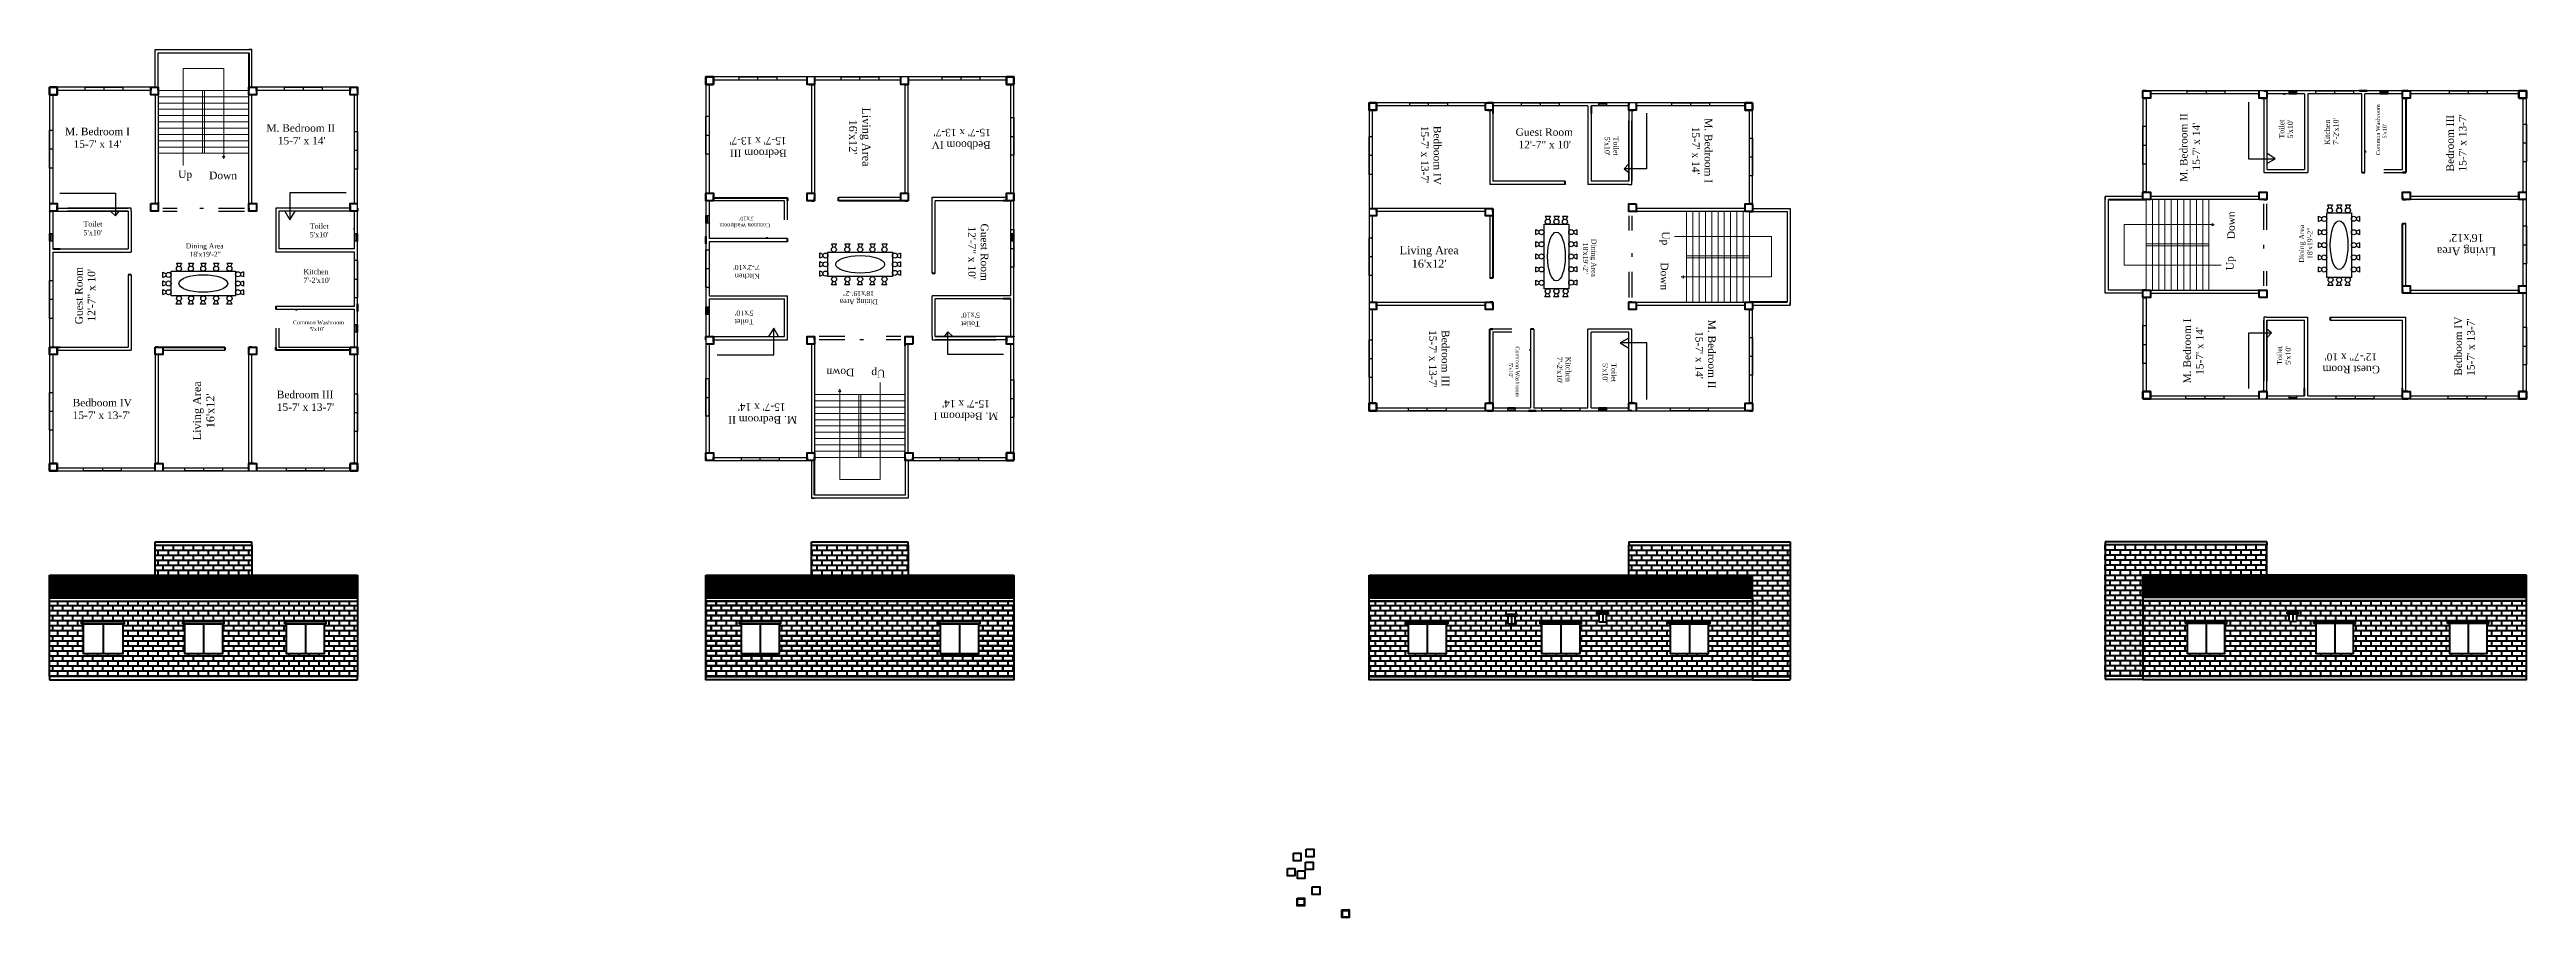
# Model space of a CAD drawing. Header units: inches. Extents: x -79350 to 491628, y -93215 to 155882.
# Drawn here: x -39693 to -35753, y -12512 to -11132 of the extents above; entities that cross this region are included whole.
import ezdxf

# ---------------------------------------------------------------- set-up
doc = ezdxf.new("R2010")
doc.units = ezdxf.units.IN
doc.header["$MEASUREMENT"] = 0
doc.layers.get('0').update_dxf_attribs({"lineweight": 30})
for name, color, linetype, lineweight in [('Column', 1, 'Continuous', 30), ('Letter', 7, 'Continuous', 20), ('LINE', 7, 'Continuous', 20)]:
    doc.layers.add(name, color=color, linetype=linetype, lineweight=lineweight)
doc.layers.add('Door', color=7, linetype='Continuous', lineweight=40, true_color=0x763422)
doc.layers.add('Window', color=7, linetype='Continuous', lineweight=30, true_color=0x6b99dd)
for name, color, linetype in [('Furnitures', 30, 'Continuous'), ('Stairs', 7, 'Continuous'), ('Wall', 7, 'Continuous')]:
    doc.layers.add(name, color=color, linetype=linetype)
doc.styles.get("Standard").update_dxf_attribs({"font": 'times.ttf', "height": 12})

msp = doc.modelspace()

# ---------------------------------------------------------------- texts
at = {"layer": 'Letter', "attachment_point": 1}
for s, width, gutter_width, heights, insert, char_height, rotation in [("Living Area ^J    16'x12'", 153.1953, 63.96, [50.75], (-38387.15, -11224.09), 12.7924, 270), ("Common Washroom^J           5'x10'", 93.1404, 31.73, [17.19], (-35992.29, -11300.11), 6.3452, 90), (" Bedboom IV^J 15-7' x 13-7'", 143.7063, 60, [47.61], (-38191.25, -11290.12), 12, 180), (" Bedboom IV^J 15-7' x 13-7'", 143.7063, 60, [47.61], (-37479.38, -11248.75), 12, 270), ("M. Bedroom I^J   15-7' x 14'", 143.7063, 60, [47.61], (-37048.21, -11241.12), 12, 270), ("M. Bedroom II^J    15-7' x 14'", 143.7063, 60, [47.61], (-36304.22, -11342.5), 12, 90), ("Toilet^J5'x10'", 97.678, 41.31, [0], (-36146.5, -11273.5), 8.2616, 90), ("       Kitchen^J       7'-2'x10'", 97.678, 41.31, [0], (-36073.98, -11305.61), 8.2616, 90), ("Bedroom III^J15-7' x 13-7'", 143.7063, 60, [47.61], (-35880.5, -11326), 12, 90), ("Bedroom III^J15-7' x 13-7'", 143.7063, 60, [47.61], (-38520.5, -11303), 12, 180), ("Toilet^J5'x10'", 97.678, 41.31, [0], (-37197.11, -11270.5), 8.2616, 270), ("Common Washroom^J           5'x10'", 93.1404, 31.73, [17.19], (-38546.39, -11414.79), 6.3452, 180), ('Guest Room^J 12\'-7" x 10\'', 159.6277, 60, [0], (-38199.66, -11408.64), 12, 270), ('Dining Area ^J  18\'x19\'-2"', 95.1702, 39.74, [31.53], (-36114.65, -11470.92), 7.9471, 90), ("Living Area ^J    16'x12'", 153.1953, 63.96, [50.75], (-35801.59, -11459.35), 12.7924, 180), ('Dining Area ^J  18\'x19\'-2"', 95.1702, 39.74, [31.53], (-37232.35, -11433.08), 7.9471, 270), ('Guest Room^J 12\'-7" x 10\'', 159.6277, 60, [0], (-39652.34, -11568.86), 12, 90), ("       Kitchen^J       7'-2'x10'", 97.678, 41.31, [0], (-38540.89, -11496.48), 8.2616, 180), ('Dining Area ^J  18\'x19\'-2"', 95.1702, 39.74, [31.53], (-38375.58, -11537.15), 7.9471, 180), ("Toilet^J5'x10'", 97.678, 41.31, [0], (-38573, -11569), 8.2616, 180), ("Toilet^J5'x10'", 97.678, 41.31, [0], (-38213, -11572.39), 8.2616, 180), ("Bedroom III^J15-7' x 13-7'", 143.7063, 60, [47.61], (-37466.5, -11578), 12, 270), ("M. Bedroom II^J    15-7' x 14'", 143.7063, 60, [47.61], (-37042.78, -11561.5), 12, 270), ("M. Bedroom I^J   15-7' x 14'", 143.7063, 60, [47.61], (-36298.79, -11662.88), 12, 90), (" Bedboom IV^J 15-7' x 13-7'", 143.7063, 60, [47.61], (-35867.62, -11655.25), 12, 90), ("Common Washroom^J           5'x10'", 93.1404, 31.73, [17.19], (-37354.71, -11603.89), 6.3452, 270), ("       Kitchen^J       7'-2'x10'", 97.678, 41.31, [0], (-37273.02, -11598.39), 8.2616, 270), ("Toilet^J5'x10'", 97.678, 41.31, [0], (-36149.89, -11633.5), 8.2616, 90), ('Guest Room^J 12\'-7" x 10\'', 159.6277, 60, [0], (-35986.14, -11646.84), 12, 180), ("Living Area ^J    16'x12'", 153.1953, 63.96, [50.75], (-39464.85, -11753.41), 12.7924, 90), ("Toilet^J5'x10'", 97.678, 41.31, [0], (-37200.5, -11630.5), 8.2616, 270), ("M. Bedroom II^J    15-7' x 14'", 143.7063, 60, [47.61], (-38504, -11726.72), 12, 180), ("M. Bedroom I^J   15-7' x 14'", 143.7063, 60, [47.61], (-38183.62, -11721.29), 12, 180)]:
    msp.add_mtext_dynamic_manual_height_columns(s, width=width, gutter_width=gutter_width, heights=heights, dxfattribs=dict(at, insert=insert, char_height=char_height, rotation=rotation))
for s, width, gutter_width, heights, insert, char_height in [("M. Bedroom I^J   15-7' x 14'", 143.7063, 60, [47.61], (-39668.38, -11256.21), 12), ("M. Bedroom II^J    15-7' x 14'", 143.7063, 60, [47.61], (-39348, -11250.78), 12), ('Guest Room^J 12\'-7" x 10\'', 159.6277, 60, [0], (-37360.86, -11257.16), 12), ("Toilet^J5'x10'", 97.678, 41.31, [0], (-39639, -11405.11), 8.2616), ("Toilet^J5'x10'", 97.678, 41.31, [0], (-39279, -11408.5), 8.2616), ('Dining Area ^J  18\'x19\'-2"', 95.1702, 39.74, [31.53], (-39476.42, -11440.35), 7.9471), ("Living Area ^J    16'x12'", 153.1953, 63.96, [50.75], (-37545.41, -11444.65), 12.7924), ("       Kitchen^J       7'-2'x10'", 97.678, 41.31, [0], (-39311.11, -11481.02), 8.2616), ("Common Washroom^J           5'x10'", 93.1404, 31.73, [17.19], (-39305.61, -11562.71), 6.3452), (" Bedboom IV^J 15-7' x 13-7'", 143.7063, 60, [47.61], (-39660.75, -11687.38), 12), ("Bedroom III^J15-7' x 13-7'", 143.7063, 60, [47.61], (-39331.5, -11674.5), 12)]:
    msp.add_mtext_dynamic_manual_height_columns(s, width=width, gutter_width=gutter_width, heights=heights, dxfattribs=dict(at, insert=insert, char_height=char_height))
at = {"layer": 'Stairs', "char_height": 12, "attachment_point": 1}
for s, width, insert in [('Up', 69.7229, (-39488.36, -11324.32)), ('Down', 86.0171, (-39439.12, -11326.1))]:
    msp.add_mtext_dynamic_manual_height_columns(s, width=width, gutter_width=60, heights=[0], dxfattribs=dict(at, insert=insert))
for s, width, insert, rotation in [('Up', 69.7229, (-37116.32, -11421.14), 270), ('Down', 86.0171, (-36228.9, -11433.62), 90), ('Up', 69.7229, (-36230.68, -11482.86), 90), ('Down', 86.0171, (-37118.1, -11470.38), 270), ('Down', 86.0171, (-38412.88, -11651.4), 180), ('Up', 69.7229, (-38363.64, -11653.18), 180)]:
    msp.add_mtext_dynamic_manual_height_columns(s, width=width, gutter_width=60, heights=[0], dxfattribs=dict(at, insert=insert, rotation=rotation))

# ---------------------------------------------------------------- hatches: boundary and pattern name
at = {"layer": 'LINE', "linetype": 'ByBlock', "lineweight": 40, "true_color": 0xcba65d}
h = msp.add_hatch(dxfattribs=at)
h.set_pattern_fill('AR-B816', color=43)
h.paths.add_polyline_path([(-39371, -11920), (-39525, -11920), (-39525, -11968), (-39371, -11968)])
h = msp.add_hatch(dxfattribs=at)
h.set_pattern_fill('AR-B816', color=43)
h.paths.add_polyline_path([(-38327, -11968), (-38327, -11920), (-38481, -11920), (-38481, -11968)])
h = msp.add_hatch(dxfattribs=at)
h.set_pattern_fill('AR-B816', color=43)
h.paths.add_polyline_path([(-36924, -11920), (-37181, -11920), (-37181, -11968), (-37104, -11968), (-36984, -11968), (-36984, -12004), (-36984, -12009), (-36984, -12129), (-36924, -12129)])
h = msp.add_hatch(dxfattribs=at)
h.set_pattern_fill('AR-B816', color=43)
h.set_pattern_definition([(0, (1841, 0.5), (0, 8), []), (90, (1841, 0.5), (-8, 8), [8, -8])])
h.paths.add_polyline_path([(-36423, -11919.5), (-36423, -12128.5), (-36363, -12128.5), (-36363, -12008.5), (-36363, -12003.5), (-36363, -11967.5), (-36243, -11967.5), (-36166, -11967.5), (-36166, -11919.5)])
h = msp.add_hatch(dxfattribs=at)
h.set_pattern_fill('AR-B816', color=43)
h.paths.add_polyline_path([(-39693, -12009), (-39693, -12129), (-39203, -12129), (-39203, -12009)])
h.paths.add_polyline_path([(-39642, -12042), (-39573.5, -12042), (-39573.5, -12045), (-39576.5, -12045), (-39576.5, -12093), (-39639, -12093), (-39639, -12045), (-39642, -12045)], flags=16)
h.paths.add_polyline_path([(-39481, -12042), (-39415, -12042), (-39415, -12045), (-39418, -12045), (-39418, -12093), (-39478, -12093), (-39478, -12045), (-39481, -12045)], flags=16)
h.paths.add_polyline_path([(-39318.92, -12042), (-39252.92, -12042), (-39252.92, -12045), (-39255.92, -12045), (-39255.92, -12093), (-39315.92, -12093), (-39315.92, -12045), (-39318.92, -12045)], flags=16)
h = msp.add_hatch(dxfattribs=at)
h.set_pattern_fill('AR-B816C', color=43)
h.paths.add_polyline_path([(-38159, -12009), (-38649, -12009), (-38649, -12129), (-38159, -12129)])
h.paths.add_polyline_path([(-38595.5, -12042), (-38529.5, -12042), (-38529.5, -12045), (-38532.5, -12045), (-38532.5, -12093), (-38592.5, -12093), (-38592.5, -12045), (-38595.5, -12045)], flags=16)
h.paths.add_polyline_path([(-38278.5, -12042), (-38212.5, -12042), (-38212.5, -12045), (-38215.5, -12045), (-38215.5, -12093), (-38275.5, -12093), (-38275.5, -12045), (-38278.5, -12045)], flags=16)
h = msp.add_hatch(dxfattribs=at)
h.set_pattern_fill('AR-B816', color=43)
h.paths.add_polyline_path([(-36984, -12009), (-37594, -12009), (-37594, -12129), (-36984, -12129)])
h.paths.add_polyline_path([(-37256, -12042), (-37256, -12045), (-37259, -12045), (-37259, -12093), (-37319, -12093), (-37319, -12045), (-37322, -12045), (-37322, -12042)], flags=16)
h.paths.add_polyline_path([(-37358.41, -12030), (-37358.41, -12033), (-37361.41, -12033), (-37361.41, -12045), (-37373.41, -12045), (-37373.41, -12033), (-37376.41, -12033), (-37376.41, -12030)], flags=16)
h.paths.add_polyline_path([(-37231.41, -12027), (-37213.41, -12027), (-37213.41, -12030), (-37216.41, -12030), (-37216.41, -12042), (-37228.41, -12042), (-37228.41, -12030), (-37231.41, -12030)], flags=16)
h.paths.add_polyline_path([(-37468.41, -12042), (-37468.41, -12045), (-37471.41, -12045), (-37471.41, -12093), (-37531.41, -12093), (-37531.41, -12045), (-37534.41, -12045), (-37534.41, -12042)], flags=16)
h.paths.add_polyline_path([(-37117.41, -12042), (-37051.41, -12042), (-37051.41, -12045), (-37054.41, -12045), (-37054.41, -12093), (-37114.41, -12093), (-37114.41, -12045), (-37117.41, -12045)], flags=16)
h = msp.add_hatch(dxfattribs=at)
h.set_pattern_fill('AR-B816', color=43)
h.paths.add_polyline_path([(-35753, -12008.5), (-36363, -12008.5), (-36363, -12128.5), (-35753, -12128.5)])
h.paths.add_polyline_path([(-36025, -12041.5), (-36025, -12044.5), (-36028, -12044.5), (-36028, -12092.5), (-36088, -12092.5), (-36088, -12044.5), (-36091, -12044.5), (-36091, -12041.5)], flags=16)
h.paths.add_polyline_path([(-36115.59, -12026.5), (-36115.59, -12029.5), (-36118.59, -12029.5), (-36118.59, -12041.5), (-36130.59, -12041.5), (-36130.59, -12029.5), (-36133.59, -12029.5), (-36133.59, -12026.5)], flags=16)
h.paths.add_polyline_path([(-36229.59, -12041.5), (-36229.59, -12044.5), (-36232.59, -12044.5), (-36232.59, -12092.5), (-36292.59, -12092.5), (-36292.59, -12044.5), (-36295.59, -12044.5), (-36295.59, -12041.5)], flags=16)
h.paths.add_polyline_path([(-35878.59, -12041.5), (-35812.59, -12041.5), (-35812.59, -12044.5), (-35815.59, -12044.5), (-35815.59, -12092.5), (-35875.59, -12092.5), (-35875.59, -12044.5), (-35878.59, -12044.5)], flags=16)

# ---------------------------------------------------------------- linework, layer by layer
for p, q in [((-39525, -11192), (-39525, -11132)), ((-39525, -11132), (-39371, -11132)), ((-39520, -11192), (-39520, -11136.96)), ((-39520, -11137), (-39376, -11137)), ((-39376, -11132), (-39376, -11132)), ((-39371, -11192), (-39371, -11132)), ((-38649, -11180.5), (-38649, -11175.5)), ((-38644, -11175.5), (-38649, -11175.5)), ((-38649, -11180.5), (-38649, -11780.5)), ((-38164, -11175.5), (-38644, -11175.5)), ((-38644, -11187.5), (-38644, -11360.5)), ((-38488, -11180.5), (-38637, -11180.5)), ((-38481, -11187.5), (-38481, -11360.5)), ((-38339, -11180.5), (-38476, -11180.5)), ((-38476, -11180.5), (-38476, -11367.5)), ((-38332, -11360.5), (-38332, -11187.5)), ((-38171, -11180.5), (-38327, -11180.5)), ((-38327, -11360.5), (-38327, -11187.5)), ((-38164, -11175.5), (-38159, -11175.5)), ((-38164, -11360.5), (-38164, -11187.5)), ((-38159, -11180.5), (-38159, -11175.5)), ((-38159, -11780.5), (-38159, -11180.5)), ((-39688, -11192), (-39693, -11192)), ((-39693, -11197), (-39693, -11192)), ((-39693, -11197), (-39693, -11797)), ((-39532, -11192), (-39688, -11192)), ((-39688, -11204), (-39688, -11377)), ((-39532, -11197), (-39681, -11197)), ((-39525, -11204), (-39525, -11377)), ((-39520, -11192), (-39520, -11197)), ((-39520, -11197), (-39520, -11384)), ((-39376, -11192), (-39376, -11197)), ((-39376, -11384), (-39376, -11197)), ((-39208, -11192), (-39371, -11192)), ((-39371, -11377), (-39371, -11204)), ((-39215, -11197), (-39364, -11197)), ((-39208, -11192), (-39203, -11192)), ((-39208, -11377), (-39208, -11204)), ((-39203, -11197), (-39203, -11192)), ((-39203, -11797), (-39203, -11197)), ((-37589, -11216.5), (-37594, -11216.5)), ((-37594, -11221.5), (-37594, -11216.5)), ((-37594, -11221.5), (-37594, -11701.5)), ((-36989, -11216.5), (-37589, -11216.5)), ((-37589, -11228.5), (-37589, -11384.5)), ((-37409, -11221.5), (-37582, -11221.5)), ((-37402, -11228.5), (-37402, -11346.5)), ((-37397, -11221.5), (-37397, -11341.5)), ((-37246, -11221.5), (-37397, -11221.5)), ((-37246, -11221.5), (-37246, -11346.5)), ((-37181, -11221.5), (-37241, -11221.5)), ((-37241, -11221.5), (-37241, -11341.5)), ((-37181, -11228.5), (-37181, -11341.5)), ((-37176, -11228.5), (-37176, -11341.5)), ((-36996, -11221.5), (-37169, -11221.5)), ((-36989, -11216.5), (-36984, -11216.5)), ((-36989, -11377.5), (-36989, -11228.5)), ((-36984, -11221.5), (-36984, -11216.5)), ((-36984, -11377.5), (-36984, -11221.5)), ((-36363, -11202.5), (-36363, -11197.5)), ((-36358, -11197.5), (-36363, -11197.5)), ((-36363, -11202.5), (-36363, -11365.5)), ((-35758, -11197.5), (-36358, -11197.5)), ((-36358, -11209.5), (-36358, -11358.5)), ((-36178, -11202.5), (-36351, -11202.5)), ((-36171, -11209.5), (-36171, -11327.5)), ((-36106, -11202.5), (-36166, -11202.5)), ((-36166, -11209.5), (-36166, -11322.5)), ((-36166, -11226.5), (-36166, -11322.5)), ((-36106, -11202.5), (-36106, -11322.5)), ((-36015, -11202.5), (-36101, -11202.5)), ((-36101, -11202.5), (-36101, -11327.5)), ((-36015, -11327.5), (-36015, -11202.5)), ((-36010, -11327.5), (-36010, -11202.5)), ((-36006.5, -11202.5), (-36010, -11202.5)), ((-35950, -11202.5), (-36006.5, -11202.5)), ((-35950, -11322.5), (-35950, -11202.5)), ((-35765, -11202.5), (-35938, -11202.5)), ((-35758, -11197.5), (-35753, -11197.5)), ((-35758, -11358.5), (-35758, -11209.5)), ((-35753, -11202.5), (-35753, -11197.5)), ((-35753, -11682.5), (-35753, -11202.5)), ((-37181, -11341.5), (-37181, -11244.83)), ((-37176, -11346.5), (-37176, -11245.5)), ((-37282, -11346.5), (-37401.96, -11346.5)), ((-37282, -11341.5), (-37397, -11341.5)), ((-37181, -11346.5), (-37246, -11346.5)), ((-37181, -11341.5), (-37241, -11341.5)), ((-36171, -11327.5), (-36101, -11327.5)), ((-36166, -11322.5), (-36106, -11322.5)), ((-35980, -11322.5), (-35950, -11322.5)), ((-35980, -11327.5), (-35950, -11327.5)), ((-39681, -11384), (-39568, -11384)), ((-39563, -11384), (-39664, -11384)), ((-39520, -11384), (-39520.12, -11384)), ((-39215, -11384), (-39333, -11384)), ((-39333, -11384), (-39333, -11454)), ((-38524, -11372.5), (-38644, -11372.5)), ((-38644, -11372.5), (-38644, -11429)), ((-38524, -11402.5), (-38524, -11372.5)), ((-38519, -11402.5), (-38519, -11372.5)), ((-38476, -11372.5), (-38481, -11372.5)), ((-38339, -11367.5), (-38438.01, -11367.5)), ((-38326.99, -11372.5), (-38332, -11372.5)), ((-38171, -11367.5), (-38289, -11367.5)), ((-38289, -11487.5), (-38289, -11367.54)), ((-38164, -11372.5), (-38284, -11372.5)), ((-38284, -11487.5), (-38284, -11372.5)), ((-38164, -11523.5), (-38164, -11372.5)), ((-37409, -11384.5), (-37582, -11384.5)), ((-37397, -11384.49), (-37397, -11389.5)), ((-36996, -11384.5), (-37169, -11384.5)), ((-36984, -11384.5), (-36924, -11384.5)), ((-36924, -11384.5), (-36924, -11538.5)), ((-36363, -11365.5), (-36423, -11365.5)), ((-36423, -11519.5), (-36423, -11365.5)), ((-36423, -11370.5), (-36423, -11370.5)), ((-36418, -11514.5), (-36418, -11370.5)), ((-36363, -11370.5), (-36358, -11370.5)), ((-36171, -11370.5), (-36358, -11370.5)), ((-36178, -11365.5), (-36351, -11365.5)), ((-35950, -11370.5), (-35950, -11365.5)), ((-35758, -11370.5), (-35945, -11370.5)), ((-35765, -11365.5), (-35938, -11365.5)), ((-35758, -11507.5), (-35758, -11370.5)), ((-39688, -11389), (-39688, -11449)), ((-39681, -11389), (-39568, -11389)), ((-39568, -11389), (-39664.67, -11389)), ((-39568, -11389), (-39568, -11449)), ((-39563, -11389), (-39563, -11454)), ((-39232, -11389), (-39328, -11389)), ((-39215, -11389), (-39328, -11389)), ((-39328, -11389), (-39328, -11449)), ((-39208, -11449), (-39208, -11389)), ((-37589, -11396.5), (-37589, -11533.5)), ((-37409, -11389.5), (-37582, -11389.5)), ((-37402, -11396.5), (-37402, -11495.51)), ((-37176, -11389.5), (-37176, -11389.38)), ((-36989, -11389.5), (-37176, -11389.5)), ((-36984, -11389.5), (-36989, -11389.5)), ((-36984, -11389.5), (-36928.96, -11389.5)), ((-36929, -11389.5), (-36929, -11533.5)), ((-35945, -11507.5), (-35945, -11408.49)), ((-39688, -11449), (-39568, -11449)), ((-39688, -11454), (-39688, -11605)), ((-39688, -11454), (-39563, -11454)), ((-39208, -11454), (-39333, -11454)), ((-39208, -11449), (-39328, -11449)), ((-39208, -11540), (-39208, -11454)), ((-38644, -11429), (-38644, -11432.5)), ((-38519, -11432.5), (-38644, -11432.5)), ((-38519, -11437.5), (-38644, -11437.5)), ((-38644, -11437.5), (-38644, -11523.5)), ((-39568, -11490), (-39568, -11605)), ((-39563, -11490), (-39563, -11609.96)), ((-39333, -11540), (-39208, -11540)), ((-38644, -11523.5), (-38519, -11523.5)), ((-38644, -11528.5), (-38644, -11588.5)), ((-38644, -11528.5), (-38524, -11528.5)), ((-38524, -11588.5), (-38524, -11528.5)), ((-38519, -11593.5), (-38519, -11523.5)), ((-38164, -11523.5), (-38289, -11523.5)), ((-38289, -11588.5), (-38289, -11523.5)), ((-38164, -11528.5), (-38284, -11528.5)), ((-38284, -11588.5), (-38284, -11528.5)), ((-38164, -11588.5), (-38164, -11528.5)), ((-37589, -11533.5), (-37402, -11533.5)), ((-37582, -11538.5), (-37409, -11538.5)), ((-37397, -11533.5), (-37397, -11538.5)), ((-37176, -11533.5), (-36989, -11533.5)), ((-37169, -11538.5), (-36996, -11538.5)), ((-36984, -11533.5), (-36989, -11533.5)), ((-36984, -11701.5), (-36984, -11538.5)), ((-36984, -11538.5), (-36924, -11538.5)), ((-36924, -11533.5), (-36924, -11533.5)), ((-36363, -11519.5), (-36423, -11519.5)), ((-36363, -11514.5), (-36418.04, -11514.5)), ((-36363, -11514.5), (-36358, -11514.5)), ((-36363, -11526.5), (-36363, -11682.5)), ((-36358, -11514.5), (-36171, -11514.5)), ((-36358, -11526.5), (-36358, -11675.5)), ((-36351, -11519.5), (-36178, -11519.5)), ((-36171, -11514.5), (-36171, -11514.62)), ((-35950, -11519.51), (-35950, -11514.5)), ((-35938, -11514.5), (-35765, -11514.5)), ((-35938, -11519.5), (-35765, -11519.5)), ((-35758, -11675.5), (-35758, -11519.5)), ((-39333, -11545), (-39208, -11545)), ((-39333, -11575), (-39333, -11605)), ((-39328, -11575), (-39328, -11605)), ((-39208, -11548.5), (-39208, -11545)), ((-39208, -11605), (-39208, -11548.5)), ((-37589, -11545.5), (-37589, -11694.5)), ((-37367, -11576.5), (-37397, -11576.5)), ((-37397, -11581.5), (-37397, -11701.5)), ((-37367, -11581.5), (-37397, -11581.5)), ((-37337, -11576.5), (-37337, -11701.5)), ((-37332, -11576.5), (-37332, -11701.5)), ((-37246, -11701.5), (-37246, -11576.5)), ((-37176, -11576.5), (-37246, -11576.5)), ((-37241, -11701.5), (-37241, -11581.5)), ((-37181, -11581.5), (-37241, -11581.5)), ((-37181, -11677.5), (-37181, -11581.5)), ((-37181, -11694.5), (-37181, -11581.5)), ((-37176, -11694.5), (-37176, -11576.5)), ((-36989, -11694.5), (-36989, -11545.5)), ((-36171, -11557.5), (-36171, -11658.5)), ((-36171, -11675.5), (-36171, -11562.5)), ((-36166, -11557.5), (-36101, -11557.5)), ((-36166, -11562.5), (-36166, -11659.17)), ((-36166, -11675.5), (-36166, -11562.5)), ((-36166, -11562.5), (-36106, -11562.5)), ((-36106, -11682.5), (-36106, -11562.5)), ((-36101, -11682.5), (-36101, -11557.5)), ((-36065, -11557.5), (-35945.04, -11557.5)), ((-36065, -11562.5), (-35950, -11562.5)), ((-35950, -11682.5), (-35950, -11562.5)), ((-35945, -11675.5), (-35945, -11557.5)), ((-39688, -11605), (-39568, -11605)), ((-39688, -11617), (-39688, -11790)), ((-39681, -11610), (-39563, -11610)), ((-39525.01, -11605), (-39520, -11605)), ((-39525, -11617), (-39525, -11790)), ((-39520, -11617), (-39520, -11790)), ((-39513, -11610), (-39413.99, -11610)), ((-39376, -11605), (-39371, -11605)), ((-39376, -11797), (-39376, -11610)), ((-39371, -11790), (-39371, -11617)), ((-39328, -11605), (-39208, -11605)), ((-39208, -11790), (-39208, -11617)), ((-38644, -11600.5), (-38644, -11773.5)), ((-38637, -11588.5), (-38524, -11588.5)), ((-38637, -11593.5), (-38519, -11593.5)), ((-38620, -11588.5), (-38524, -11588.5)), ((-38481, -11600.5), (-38481, -11773.5)), ((-38476, -11593.5), (-38476, -11780.5)), ((-38332, -11593.5), (-38331.88, -11593.5)), ((-38332, -11780.5), (-38332, -11593.5)), ((-38327, -11773.5), (-38327, -11600.5)), ((-38289, -11593.5), (-38188, -11593.5)), ((-38284, -11588.5), (-38187.33, -11588.5)), ((-38171, -11588.5), (-38284, -11588.5)), ((-38171, -11593.5), (-38284, -11593.5)), ((-38164, -11773.5), (-38164, -11600.5)), ((-37594, -11701.5), (-37594, -11706.5)), ((-37582, -11701.5), (-37409, -11701.5)), ((-37397, -11701.5), (-37340.5, -11701.5)), ((-37340.5, -11701.5), (-37337, -11701.5)), ((-37332, -11701.5), (-37246, -11701.5)), ((-37241, -11701.5), (-37181, -11701.5)), ((-37169, -11701.5), (-36996, -11701.5)), ((-36984, -11701.5), (-36984, -11706.5)), ((-36363, -11682.5), (-36363, -11687.5)), ((-36358, -11687.5), (-36363, -11687.5)), ((-36358, -11687.5), (-35758, -11687.5)), ((-36351, -11682.5), (-36178, -11682.5)), ((-36166, -11682.5), (-36106, -11682.5)), ((-36101, -11682.5), (-35950, -11682.5)), ((-35938, -11682.5), (-35765, -11682.5)), ((-35758, -11687.5), (-35753, -11687.5)), ((-35753, -11682.5), (-35753, -11687.5)), ((-37589, -11706.5), (-37594, -11706.5)), ((-37589, -11706.5), (-36989, -11706.5)), ((-36989, -11706.5), (-36984, -11706.5)), ((-38649, -11780.5), (-38649, -11785.5)), ((-38637, -11780.5), (-38488, -11780.5)), ((-38476, -11785.5), (-38476, -11780.5)), ((-38332, -11785.5), (-38332, -11780.5)), ((-38320, -11780.5), (-38171, -11780.5)), ((-38159, -11780.5), (-38159, -11785.5)), ((-39693, -11797), (-39693, -11802)), ((-39688, -11802), (-39693, -11802)), ((-39688, -11802), (-39208, -11802)), ((-39681, -11797), (-39525, -11797)), ((-39513, -11797), (-39376, -11797)), ((-39364, -11797), (-39215, -11797)), ((-39208, -11802), (-39203, -11802)), ((-39203, -11797), (-39203, -11802)), ((-38644, -11785.5), (-38649, -11785.5)), ((-38644, -11785.5), (-38481, -11785.5)), ((-38481, -11785.5), (-38481, -11845.5)), ((-38332, -11785.5), (-38332, -11840.54)), ((-38327, -11785.5), (-38327, -11845.5)), ((-38320, -11785.5), (-38164, -11785.5)), ((-38164, -11785.5), (-38159, -11785.5)), ((-38327, -11845.5), (-38481, -11845.5)), ((-38332, -11840.5), (-38476, -11840.5)), ((-38476, -11845.5), (-38476, -11845.5))]:
    msp.add_line(p, q)
at = {"lineweight": 20}
for p, q in [((-39415.9, -11162.07), (-39480.39, -11162.07)), ((-39480.39, -11162.07), (-39480.39, -11316.24)), ((-39415.9, -11301.97), (-39415.9, -11162.07)), ((-39520, -11197), (-39376, -11196.96)), ((-39520, -11207), (-39376, -11207)), ((-39520, -11217), (-39376, -11217)), ((-39520, -11227), (-39376, -11227)), ((-39449.5, -11197), (-39449.5, -11297)), ((-39446.5, -11197), (-39446.5, -11297)), ((-39520, -11237), (-39376, -11237)), ((-39520, -11247), (-39376, -11247)), ((-39520, -11257), (-39376, -11257)), ((-39520, -11267), (-39376, -11267)), ((-39520, -11277), (-39376, -11277)), ((-39520, -11287), (-39376, -11287)), ((-39520, -11297), (-39376, -11297)), ((-39417.94, -11301.97), (-39413.9, -11301.97)), ((-39417.94, -11301.97), (-39415.9, -11305.4)), ((-39413.9, -11301.97), (-39415.9, -11305.4)), ((-36358, -11514.5), (-36358.04, -11370.5)), ((-36348, -11514.5), (-36348, -11370.5)), ((-36338, -11514.5), (-36338, -11370.5)), ((-36328, -11514.5), (-36328, -11370.5)), ((-36318, -11514.5), (-36318, -11370.5)), ((-36308, -11514.5), (-36308, -11370.5)), ((-36298, -11514.5), (-36298, -11370.5)), ((-36288, -11514.5), (-36288, -11370.5)), ((-36278, -11514.5), (-36278, -11370.5)), ((-36268, -11514.5), (-36268, -11370.5)), ((-36258, -11514.5), (-36258, -11370.5)), ((-37089, -11389.5), (-37089, -11533.5)), ((-37079, -11389.5), (-37079, -11533.5)), ((-37069, -11389.5), (-37069, -11533.5)), ((-37059, -11389.5), (-37059, -11533.5)), ((-37049, -11389.5), (-37049, -11533.5)), ((-37039, -11389.5), (-37039, -11533.5)), ((-37029, -11389.5), (-37029, -11533.5)), ((-37019, -11389.5), (-37019, -11533.5)), ((-37009, -11389.5), (-37009, -11533.5)), ((-36999, -11389.5), (-36999, -11533.5)), ((-36989, -11389.5), (-36988.96, -11533.5)), ((-36253.03, -11410.4), (-36392.93, -11410.4)), ((-36392.93, -11410.4), (-36392.93, -11474.89)), ((-36253.03, -11412.44), (-36253.03, -11408.4)), ((-36253.03, -11408.4), (-36249.6, -11410.4)), ((-36253.03, -11412.44), (-36249.6, -11410.4)), ((-36954.07, -11429.11), (-37108.24, -11429.11)), ((-36989, -11460), (-37089, -11460)), ((-36989, -11463), (-37089, -11463)), ((-36954.07, -11493.6), (-36954.07, -11429.11)), ((-36358, -11441), (-36258, -11441)), ((-36358, -11444), (-36258, -11444)), ((-37093.97, -11491.56), (-37097.4, -11493.6)), ((-37093.97, -11495.6), (-37097.4, -11493.6)), ((-37093.97, -11491.56), (-37093.97, -11495.6)), ((-37093.97, -11493.6), (-36954.07, -11493.6)), ((-36392.93, -11474.89), (-36238.76, -11474.89)), ((-38371.61, -11815.43), (-38371.61, -11661.26)), ((-38332, -11680.5), (-38476, -11680.5)), ((-38332, -11690.5), (-38476, -11690.5)), ((-38332, -11700.5), (-38476, -11700.5)), ((-38438.1, -11675.53), (-38436.1, -11672.1)), ((-38434.06, -11675.53), (-38438.1, -11675.53)), ((-38434.06, -11675.53), (-38436.1, -11672.1)), ((-38436.1, -11675.53), (-38436.1, -11815.43)), ((-38405.5, -11780.5), (-38405.5, -11680.5)), ((-38402.5, -11780.5), (-38402.5, -11680.5)), ((-38332, -11710.5), (-38476, -11710.5)), ((-38332, -11720.5), (-38476, -11720.5)), ((-38332, -11730.5), (-38476, -11730.5)), ((-38332, -11740.5), (-38476, -11740.5)), ((-38332, -11750.5), (-38476, -11750.5)), ((-38332, -11760.5), (-38476, -11760.5)), ((-38332, -11770.5), (-38476, -11770.5)), ((-38332, -11780.5), (-38476, -11780.54)), ((-38436.1, -11815.43), (-38371.61, -11815.43))]:
    msp.add_line(p, q, dxfattribs=at)
at = {"color": 200, "lineweight": 20}
for p, q in [((-39415.9, -11305.4), (-39415.9, -11305.4)), ((-36249.6, -11410.4), (-36249.6, -11410.4)), ((-37097.4, -11493.6), (-37097.4, -11493.6)), ((-38436.1, -11672.1), (-38436.1, -11672.1))]:
    msp.add_line(p, q, dxfattribs=at)
at = {"color": 39, "lineweight": 25, "true_color": 0x633d32}
for p, q in [((-36069.57, -11378.72), (-36061.43, -11378.72)), ((-36069.57, -11378.72), (-36067.27, -11384.02)), ((-36061.43, -11378.72), (-36063.96, -11384.07)), ((-36054.89, -11378.72), (-36046.75, -11378.72)), ((-36054.89, -11378.72), (-36052.59, -11384.02)), ((-36046.75, -11378.72), (-36049.29, -11384.07)), ((-36040.93, -11378.72), (-36032.79, -11378.72)), ((-36040.93, -11378.72), (-36038.63, -11384.02)), ((-36032.79, -11378.72), (-36035.32, -11384.07)), ((-37328.6, -11426.32), (-37328.6, -11418.19)), ((-37328.6, -11418.19), (-37323.24, -11420.72)), ((-37328.6, -11426.32), (-37323.29, -11424.03)), ((-37313.71, -11396.8), (-37305.57, -11396.8)), ((-37313.71, -11396.8), (-37311.41, -11402.1)), ((-37305.57, -11396.8), (-37308.1, -11402.16)), ((-37299.89, -11396.8), (-37291.76, -11396.8)), ((-37299.89, -11396.8), (-37297.59, -11402.1)), ((-37291.76, -11396.8), (-37294.29, -11402.16)), ((-37286.33, -11396.8), (-37278.2, -11396.8)), ((-37286.33, -11396.8), (-37284.04, -11402.1)), ((-37278.2, -11396.8), (-37280.73, -11402.16)), ((-37263.45, -11426.56), (-37268.8, -11424.03)), ((-37263.45, -11418.42), (-37268.75, -11420.72)), ((-37263.45, -11418.42), (-37263.45, -11426.56)), ((-36083.6, -11405.25), (-36083.6, -11397.12)), ((-36083.6, -11397.12), (-36078.24, -11399.65)), ((-36083.6, -11405.25), (-36078.29, -11402.95)), ((-36083.6, -11426.5), (-36083.6, -11418.37)), ((-36083.6, -11418.37), (-36078.24, -11420.9)), ((-36083.6, -11426.5), (-36078.29, -11424.21)), ((-36018.4, -11405.35), (-36023.76, -11402.82)), ((-36018.4, -11426.73), (-36023.76, -11424.2)), ((-36018.4, -11397.21), (-36023.71, -11399.51)), ((-36018.4, -11418.59), (-36023.71, -11420.89)), ((-36018.4, -11397.21), (-36018.4, -11405.35)), ((-36018.4, -11418.59), (-36018.4, -11426.73)), ((-38467.78, -11463.43), (-38467.78, -11455.29)), ((-38467.78, -11455.29), (-38462.43, -11457.82)), ((-38467.78, -11463.43), (-38462.48, -11461.13)), ((-38449.29, -11440.9), (-38441.15, -11440.9)), ((-38449.29, -11440.9), (-38446.99, -11446.21)), ((-38441.15, -11440.9), (-38443.68, -11446.26)), ((-38427.91, -11440.9), (-38419.77, -11440.9)), ((-38427.91, -11440.9), (-38425.61, -11446.21)), ((-38419.77, -11440.9), (-38422.3, -11446.26)), ((-38407.43, -11440.9), (-38399.3, -11440.9)), ((-38407.43, -11440.9), (-38405.14, -11446.21)), ((-38399.3, -11440.9), (-38401.83, -11446.26)), ((-38387.93, -11440.9), (-38379.79, -11440.9)), ((-38387.93, -11440.9), (-38385.63, -11446.21)), ((-38379.79, -11440.9), (-38382.32, -11446.26)), ((-38368.82, -11440.9), (-38360.69, -11440.9)), ((-38368.82, -11440.9), (-38366.53, -11446.21)), ((-38360.69, -11440.9), (-38363.22, -11446.26)), ((-38339.3, -11463.93), (-38344.66, -11461.4)), ((-38339.3, -11455.79), (-38344.6, -11458.09)), ((-38339.3, -11455.79), (-38339.3, -11463.93)), ((-37328.6, -11445.43), (-37328.6, -11437.29)), ((-37328.6, -11437.29), (-37323.24, -11439.82)), ((-37328.6, -11445.43), (-37323.29, -11443.13)), ((-37328.6, -11464.93), (-37328.6, -11456.8)), ((-37328.6, -11456.8), (-37323.24, -11459.33)), ((-37328.6, -11464.93), (-37323.29, -11462.64)), ((-37263.4, -11445.65), (-37268.76, -11443.12)), ((-37263.4, -11465.29), (-37268.76, -11462.76)), ((-37263.4, -11437.52), (-37268.71, -11439.81)), ((-37263.4, -11457.15), (-37268.71, -11459.45)), ((-37263.4, -11437.52), (-37263.4, -11445.65)), ((-37263.4, -11457.15), (-37263.4, -11465.29)), ((-36083.6, -11446.85), (-36083.6, -11438.71)), ((-36083.6, -11438.71), (-36078.24, -11441.24)), ((-36083.6, -11446.85), (-36078.29, -11444.55)), ((-36083.6, -11466.48), (-36083.6, -11458.35)), ((-36083.6, -11458.35), (-36078.24, -11460.88)), ((-36083.6, -11466.48), (-36078.29, -11464.19)), ((-36018.4, -11447.2), (-36023.76, -11444.67)), ((-36018.4, -11466.71), (-36023.76, -11464.18)), ((-36018.4, -11439.07), (-36023.71, -11441.36)), ((-36018.4, -11458.57), (-36023.71, -11460.87)), ((-36018.4, -11439.07), (-36018.4, -11447.2)), ((-36018.4, -11458.57), (-36018.4, -11466.71)), ((-39512.7, -11494.33), (-39512.7, -11486.2)), ((-39512.7, -11486.2), (-39507.34, -11488.73)), ((-39512.7, -11494.33), (-39507.4, -11492.04)), ((-39512.7, -11507.89), (-39512.7, -11499.76)), ((-39512.7, -11499.76), (-39507.34, -11502.29)), ((-39491.08, -11471.45), (-39482.94, -11471.45)), ((-39491.08, -11471.45), (-39488.78, -11476.75)), ((-39482.94, -11471.45), (-39485.47, -11476.8)), ((-39471.98, -11471.4), (-39463.85, -11471.4)), ((-39471.98, -11471.4), (-39469.69, -11476.71)), ((-39463.85, -11471.4), (-39466.38, -11476.76)), ((-39452.35, -11471.4), (-39444.21, -11471.4)), ((-39452.35, -11471.4), (-39450.05, -11476.71)), ((-39444.21, -11471.4), (-39446.74, -11476.76)), ((-39432, -11471.4), (-39423.87, -11471.4)), ((-39432, -11471.4), (-39429.71, -11476.71)), ((-39423.87, -11471.4), (-39426.4, -11476.76)), ((-39410.75, -11471.4), (-39402.62, -11471.4)), ((-39410.75, -11471.4), (-39408.45, -11476.71)), ((-39402.62, -11471.4), (-39405.15, -11476.76)), ((-39384.22, -11493.57), (-39389.57, -11491.04)), ((-39384.22, -11485.43), (-39389.52, -11487.73)), ((-39384.22, -11500.11), (-39389.52, -11502.41)), ((-39384.22, -11485.43), (-39384.22, -11493.57)), ((-39384.22, -11500.11), (-39384.22, -11508.25)), ((-38467.78, -11477.39), (-38467.78, -11469.25)), ((-38467.78, -11469.25), (-38462.43, -11471.79)), ((-38467.78, -11477.39), (-38462.48, -11475.09)), ((-38467.78, -11492.07), (-38467.78, -11483.93)), ((-38467.78, -11483.93), (-38462.43, -11486.46)), ((-38467.78, -11492.07), (-38462.48, -11489.77)), ((-38449.38, -11506.1), (-38446.85, -11500.74)), ((-38441.25, -11506.1), (-38443.55, -11500.79)), ((-38428.13, -11506.1), (-38425.6, -11500.74)), ((-38420, -11506.1), (-38422.29, -11500.79)), ((-38407.79, -11506.1), (-38405.26, -11500.74)), ((-38399.65, -11506.1), (-38401.95, -11500.79)), ((-38388.15, -11506.1), (-38385.62, -11500.74)), ((-38380.02, -11506.1), (-38382.31, -11500.79)), ((-38369.06, -11506.05), (-38366.53, -11500.7)), ((-38360.92, -11506.05), (-38363.22, -11500.75)), ((-38339.3, -11477.74), (-38344.66, -11475.21)), ((-38339.3, -11491.3), (-38344.66, -11488.77)), ((-38339.3, -11469.61), (-38344.6, -11471.91)), ((-38339.3, -11483.17), (-38344.6, -11485.46)), ((-38339.3, -11469.61), (-38339.3, -11477.74)), ((-38339.3, -11483.17), (-38339.3, -11491.3)), ((-37328.6, -11485.41), (-37328.6, -11477.27)), ((-37328.6, -11477.27), (-37323.24, -11479.8)), ((-37328.6, -11485.41), (-37323.29, -11483.11)), ((-37328.6, -11506.79), (-37328.6, -11498.65)), ((-37328.6, -11498.65), (-37323.24, -11501.18)), ((-37328.6, -11506.79), (-37323.29, -11504.49)), ((-37263.4, -11485.63), (-37268.76, -11483.1)), ((-37263.4, -11506.88), (-37268.76, -11504.35)), ((-37263.4, -11477.5), (-37268.71, -11479.79)), ((-37263.4, -11498.75), (-37268.71, -11501.05)), ((-37263.4, -11477.5), (-37263.4, -11485.63)), ((-37263.4, -11498.75), (-37263.4, -11506.88)), ((-36083.55, -11485.58), (-36083.55, -11477.44)), ((-36083.55, -11477.44), (-36078.2, -11479.97)), ((-36083.55, -11485.58), (-36078.25, -11483.28)), ((-36068.8, -11507.2), (-36066.27, -11501.84)), ((-36060.67, -11507.2), (-36062.96, -11501.9)), ((-36055.24, -11507.2), (-36052.71, -11501.84)), ((-36047.11, -11507.2), (-36049.41, -11501.9)), ((-36041.43, -11507.2), (-36038.9, -11501.84)), ((-36033.29, -11507.2), (-36035.59, -11501.9)), ((-36018.4, -11485.81), (-36023.76, -11483.28)), ((-36018.4, -11477.68), (-36023.71, -11479.97)), ((-36018.4, -11477.68), (-36018.4, -11485.81)), ((-39512.7, -11507.89), (-39507.4, -11505.59)), ((-39512.7, -11521.71), (-39512.7, -11513.57)), ((-39512.7, -11513.57), (-39507.34, -11516.1)), ((-39512.7, -11521.71), (-39507.4, -11519.41)), ((-39491.31, -11536.6), (-39488.78, -11531.24)), ((-39483.18, -11536.6), (-39491.31, -11536.6)), ((-39483.18, -11536.6), (-39485.47, -11531.29)), ((-39472.21, -11536.6), (-39469.68, -11531.24)), ((-39464.07, -11536.6), (-39472.21, -11536.6)), ((-39464.07, -11536.6), (-39466.37, -11531.29)), ((-39452.7, -11536.6), (-39450.17, -11531.24)), ((-39444.57, -11536.6), (-39452.7, -11536.6)), ((-39444.57, -11536.6), (-39446.86, -11531.29)), ((-39432.23, -11536.6), (-39429.7, -11531.24)), ((-39424.09, -11536.6), (-39432.23, -11536.6)), ((-39424.09, -11536.6), (-39426.39, -11531.29)), ((-39410.85, -11536.6), (-39408.32, -11531.24)), ((-39402.71, -11536.6), (-39410.85, -11536.6)), ((-39402.71, -11536.6), (-39405.01, -11531.29)), ((-39384.22, -11508.25), (-39389.57, -11505.71)), ((-39384.22, -11522.21), (-39389.57, -11519.68)), ((-39384.22, -11514.07), (-39389.52, -11516.37)), ((-39384.22, -11514.07), (-39384.22, -11522.21)), ((-38441.25, -11506.1), (-38449.38, -11506.1)), ((-38420, -11506.1), (-38428.13, -11506.1)), ((-38399.65, -11506.1), (-38407.79, -11506.1)), ((-38380.02, -11506.1), (-38388.15, -11506.1)), ((-38360.92, -11506.05), (-38369.06, -11506.05)), ((-37314.21, -11525.28), (-37311.68, -11519.93)), ((-37306.07, -11525.28), (-37314.21, -11525.28)), ((-37306.07, -11525.28), (-37308.37, -11519.98)), ((-37300.25, -11525.28), (-37297.71, -11519.93)), ((-37292.11, -11525.28), (-37300.25, -11525.28)), ((-37292.11, -11525.28), (-37294.41, -11519.98)), ((-37285.57, -11525.28), (-37283.04, -11519.93)), ((-37277.43, -11525.28), (-37285.57, -11525.28)), ((-37277.43, -11525.28), (-37279.73, -11519.98)), ((-36060.67, -11507.2), (-36068.8, -11507.2)), ((-36047.11, -11507.2), (-36055.24, -11507.2)), ((-36033.29, -11507.2), (-36041.43, -11507.2))]:
    msp.add_line(p, q, dxfattribs=at)
for points in [[(-37276.4, -11409.8), (-37276.4, -11512.29), (-37315.6, -11512.29), (-37315.6, -11409.8)], [(-36070.6, -11494.2), (-36070.6, -11391.71), (-36031.4, -11391.71), (-36031.4, -11494.2)], [(-38352.3, -11493.1), (-38454.79, -11493.1), (-38454.79, -11453.9), (-38352.3, -11453.9)], [(-39499.7, -11484.4), (-39397.21, -11484.4), (-39397.21, -11523.6), (-39499.7, -11523.6)]]:
    msp.add_lwpolyline(points, close=True, dxfattribs=at)
for centre in [(-36065.68, -11387.7), (-36051, -11387.7), (-36037.04, -11387.7), (-37319.61, -11422.43), (-37309.82, -11405.79), (-37296, -11405.79), (-37282.44, -11405.79), (-37272.43, -11422.31), (-36074.61, -11401.36), (-36074.61, -11422.61), (-36027.39, -11401.1), (-36027.39, -11422.48), (-38458.8, -11459.54), (-38445.4, -11449.89), (-38424.02, -11449.89), (-38403.54, -11449.89), (-38384.04, -11449.89), (-38364.93, -11449.89), (-38348.29, -11459.68), (-37319.61, -11441.54), (-37319.61, -11461.04), (-37272.39, -11441.41), (-37272.39, -11461.04), (-36074.61, -11442.96), (-36074.61, -11462.59), (-36027.39, -11442.96), (-36027.39, -11462.46), (-39503.71, -11490.44), (-39503.71, -11504), (-39487.19, -11480.43), (-39468.09, -11480.39), (-39448.46, -11480.39), (-39428.11, -11480.39), (-39406.86, -11480.39), (-39393.2, -11489.32), (-39393.2, -11504), (-38458.8, -11473.5), (-38458.8, -11488.18), (-38445.14, -11497.11), (-38423.89, -11497.11), (-38403.54, -11497.11), (-38383.91, -11497.11), (-38364.81, -11497.07), (-38348.29, -11473.5), (-38348.29, -11487.06), (-37319.61, -11481.52), (-37319.61, -11502.9), (-37272.39, -11481.39), (-37272.39, -11502.64), (-36074.57, -11481.69), (-36064.56, -11498.21), (-36051, -11498.21), (-36037.18, -11498.21), (-36027.39, -11481.57), (-39503.71, -11517.82), (-39487.07, -11527.61), (-39467.96, -11527.61), (-39448.46, -11527.61), (-39427.98, -11527.61), (-39406.6, -11527.61), (-39393.2, -11517.96), (-37309.96, -11516.3), (-37296, -11516.3), (-37281.32, -11516.3)]:
    msp.add_circle(centre, 4.01, dxfattribs=at)
at = {"layer": 'Column'}
for p, q in [((-39376, -11132), (-39376, -11132)), ((-38649, -11180.5), (-38649, -11175.5)), ((-38644, -11175.5), (-38649, -11175.5)), ((-38476, -11180.5), (-38476, -11175.5)), ((-38159, -11175.5), (-38164, -11175.5)), ((-38159, -11180.5), (-38159, -11175.5)), ((-39693, -11192), (-39688, -11192)), ((-39693, -11196.96), (-39693, -11192)), ((-39520, -11192), (-39520, -11196.96)), ((-39376, -11192), (-39371, -11192)), ((-39376, -11196.96), (-39376, -11192)), ((-39208, -11192), (-39203, -11192)), ((-39203, -11192), (-39203, -11196.96)), ((-37589, -11216.5), (-37594, -11216.5)), ((-37594, -11216.5), (-37594, -11221.5)), ((-37397, -11216.5), (-37402, -11216.5)), ((-37397, -11221.5), (-37397, -11216.5)), ((-37180.96, -11219.5), (-37180.96, -11216.5)), ((-36988.96, -11216.5), (-36984, -11216.5)), ((-36984, -11216.5), (-36984, -11221.5)), ((-36363, -11202.5), (-36363, -11197.5)), ((-36363, -11197.5), (-36358.04, -11197.5)), ((-36015, -11197.5), (-36010, -11197.5)), ((-35950, -11197.5), (-35945, -11197.5)), ((-35950, -11197.5), (-35950, -11202.5)), ((-35758, -11197.5), (-35753, -11197.5)), ((-35753, -11202.5), (-35753, -11197.5)), ((-39520, -11389), (-39520, -11384)), ((-39376, -11383.71), (-39376, -11389)), ((-38649, -11372.5), (-38649, -11367.5)), ((-38649, -11372.5), (-38644, -11372.5)), ((-38476, -11372.5), (-38481, -11372.5)), ((-38476, -11372.5), (-38476, -11367.5)), ((-38326.99, -11372.5), (-38332, -11372.5)), ((-38164, -11372.5), (-38159, -11372.5)), ((-38159, -11372.5), (-38159, -11367.5)), ((-37397, -11384.49), (-37397, -11389.5)), ((-36423, -11370.5), (-36423, -11370.5)), ((-36363, -11370.5), (-36363, -11365.5)), ((-36358.04, -11370.5), (-36363, -11370.5)), ((-36171.29, -11370.5), (-36166, -11370.5)), ((-35950, -11370.5), (-35950, -11365.5)), ((-35950, -11370.5), (-35945, -11370.5)), ((-35758, -11370.5), (-35753, -11370.5)), ((-39690, -11388.96), (-39693, -11388.96)), ((-37181, -11389.5), (-37176, -11389.5)), ((-36984, -11389.5), (-36988.96, -11389.5)), ((-38649, -11437.5), (-38649, -11432.5)), ((-39203, -11540), (-39203, -11545)), ((-37589, -11533.5), (-37594, -11533.5)), ((-37397, -11533.5), (-37402, -11533.5)), ((-37397, -11533.5), (-37397, -11538.5)), ((-37175.71, -11533.5), (-37181, -11533.5)), ((-36988.96, -11533.5), (-36984, -11533.5)), ((-36984, -11533.5), (-36984, -11538.5)), ((-36924, -11533.5), (-36924, -11533.5)), ((-36363, -11514.5), (-36358.04, -11514.5)), ((-36166, -11514.5), (-36171, -11514.5)), ((-35950, -11519.51), (-35950, -11514.5)), ((-39688, -11605), (-39693, -11605)), ((-39693, -11605), (-39693, -11610)), ((-39525.01, -11605), (-39520, -11605)), ((-39376, -11605), (-39371, -11605)), ((-39376, -11605), (-39376, -11610)), ((-39203, -11605), (-39208, -11605)), ((-39203, -11605), (-39203, -11610)), ((-38476, -11593.79), (-38476, -11588.5)), ((-38332, -11588.5), (-38332, -11593.5)), ((-38162, -11588.54), (-38159, -11588.54)), ((-37594, -11701.5), (-37594, -11706.5)), ((-37397, -11706.5), (-37397, -11701.5)), ((-36984, -11701.5), (-36984, -11706.5)), ((-36363, -11687.5), (-36363, -11682.5)), ((-36358.04, -11687.5), (-36363, -11687.5)), ((-36166.04, -11684.5), (-36166.04, -11687.5)), ((-35950, -11682.5), (-35950, -11687.5)), ((-35950, -11687.5), (-35945, -11687.5)), ((-35758, -11687.5), (-35753, -11687.5)), ((-35753, -11687.5), (-35753, -11682.5)), ((-37589, -11706.5), (-37594, -11706.5)), ((-37397, -11706.5), (-37402, -11706.5)), ((-37332, -11706.5), (-37337, -11706.5)), ((-36984, -11706.5), (-36988.96, -11706.5)), ((-38649, -11785.5), (-38649, -11780.54)), ((-38476, -11780.54), (-38476, -11785.5)), ((-38332, -11785.5), (-38332, -11780.54)), ((-38159, -11780.54), (-38159, -11785.5)), ((-39693, -11797), (-39693, -11802)), ((-39693, -11802), (-39688, -11802)), ((-39376, -11797), (-39376, -11802)), ((-39208, -11802), (-39203, -11802)), ((-39203, -11797), (-39203, -11802)), ((-38644, -11785.5), (-38649, -11785.5)), ((-38476, -11785.5), (-38481, -11785.5)), ((-38159, -11785.5), (-38164, -11785.5)), ((-38476, -11845.5), (-38476, -11845.5))]:
    msp.add_line(p, q, dxfattribs=at)
at = {"layer": 'Column', "lineweight": 40}
for p, q in [((-38637, -11175.5), (-38649, -11175.5)), ((-38649, -11175.5), (-38649, -11187.5)), ((-38649, -11187.5), (-38637, -11187.5)), ((-38637, -11187.5), (-38637, -11175.5)), ((-38484.5, -11187.5), (-38476, -11187.5)), ((-38332, -11187.5), (-38327, -11187.5)), ((-38159, -11175.5), (-38171, -11175.5)), ((-38171, -11175.5), (-38171, -11187.5)), ((-38171, -11187.5), (-38159, -11187.5)), ((-38159, -11187.5), (-38159, -11175.5)), ((-39681, -11192), (-39693, -11192)), ((-39693, -11192), (-39693, -11204)), ((-39693, -11204), (-39681, -11204)), ((-39681, -11204), (-39681, -11192)), ((-39532, -11192), (-39532, -11197)), ((-39520, -11197), (-39520, -11192)), ((-39376, -11192), (-39376, -11197)), ((-39364, -11197), (-39364, -11192)), ((-39215, -11192), (-39215, -11197)), ((-39203, -11197), (-39203, -11192)), ((-37582, -11216.5), (-37594, -11216.5)), ((-37594, -11216.5), (-37594, -11228.5)), ((-37594, -11228.5), (-37582, -11228.5)), ((-37582, -11228.5), (-37582, -11216.5)), ((-37397, -11216.5), (-37405.5, -11216.5)), ((-37405.5, -11228.5), (-37397, -11228.5)), ((-37180.96, -11216.5), (-37181, -11216.5)), ((-37181, -11228.5), (-37172.5, -11228.5)), ((-36984, -11216.5), (-36996, -11216.5)), ((-36996, -11216.5), (-36996, -11228.5)), ((-36996, -11228.5), (-36984, -11228.5)), ((-36984, -11228.5), (-36984, -11216.5)), ((-36358, -11197.5), (-36363, -11197.5)), ((-36363, -11209.5), (-36358, -11209.5)), ((-36174.5, -11209.5), (-36166, -11209.5)), ((-36006.5, -11197.5), (-36018.5, -11197.5)), ((-35941.5, -11197.5), (-35950, -11197.5)), ((-35950, -11209.5), (-35941.5, -11209.5)), ((-35765, -11197.5), (-35765, -11209.5)), ((-35753, -11197.5), (-35765, -11197.5)), ((-35765, -11209.5), (-35753, -11209.5)), ((-35753, -11209.5), (-35753, -11197.5)), ((-39681, -11389), (-39681, -11380.5)), ((-39215, -11380.5), (-39215, -11389)), ((-38649, -11364), (-38649, -11372.5)), ((-38637, -11372.5), (-38637, -11364)), ((-38171, -11364), (-38171, -11372.5)), ((-38159, -11372.5), (-38159, -11364)), ((-37582, -11389.5), (-37582, -11384.5)), ((-36984, -11377.5), (-36989, -11377.5)), ((-36358, -11358.5), (-36363, -11358.5)), ((-36363, -11370.5), (-36358, -11370.5)), ((-35765, -11362), (-35765, -11370.5)), ((-39693, -11388.96), (-39693, -11389)), ((-36989, -11389.5), (-36984, -11389.5)), ((-38649, -11429), (-38649, -11441)), ((-39203, -11548.5), (-39203, -11536.5)), ((-37582, -11542), (-37582, -11533.5)), ((-36984, -11533.5), (-36989, -11533.5)), ((-36358, -11514.5), (-36363, -11514.5)), ((-36363, -11526.5), (-36358, -11526.5)), ((-35765, -11514.5), (-35765, -11519.5)), ((-36989, -11545.5), (-36984, -11545.5)), ((-39693, -11605), (-39693, -11613.5)), ((-39681, -11613.5), (-39681, -11605)), ((-39215, -11605), (-39215, -11613.5)), ((-39203, -11613.5), (-39203, -11605)), ((-38637, -11597), (-38637, -11588.5)), ((-38171, -11588.5), (-38171, -11597)), ((-38159, -11588.54), (-38159, -11588.5)), ((-37582, -11694.5), (-37594, -11694.5)), ((-37594, -11694.5), (-37594, -11706.5)), ((-37582, -11706.5), (-37582, -11694.5)), ((-37397, -11694.5), (-37405.5, -11694.5)), ((-37172.5, -11694.5), (-37181, -11694.5)), ((-36984, -11694.5), (-36989, -11694.5)), ((-36363, -11675.5), (-36363, -11687.5)), ((-36351, -11675.5), (-36363, -11675.5)), ((-36363, -11687.5), (-36351, -11687.5)), ((-36351, -11687.5), (-36351, -11675.5)), ((-36166, -11675.5), (-36174.5, -11675.5)), ((-36166.04, -11687.5), (-36166, -11687.5)), ((-35941.5, -11675.5), (-35950, -11675.5)), ((-35950, -11687.5), (-35941.5, -11687.5)), ((-35765, -11675.5), (-35765, -11687.5)), ((-35753, -11675.5), (-35765, -11675.5)), ((-35765, -11687.5), (-35753, -11687.5)), ((-35753, -11687.5), (-35753, -11675.5)), ((-37594, -11706.5), (-37582, -11706.5)), ((-37405.5, -11706.5), (-37397, -11706.5)), ((-37340.5, -11706.5), (-37328.5, -11706.5)), ((-36989, -11706.5), (-36984, -11706.5)), ((-38649, -11780.5), (-38649, -11785.5)), ((-38637, -11785.5), (-38637, -11780.5)), ((-38488, -11780.5), (-38488, -11785.5)), ((-38476, -11785.5), (-38476, -11780.5)), ((-38332, -11780.5), (-38332, -11785.5)), ((-38320, -11785.5), (-38320, -11780.5)), ((-38159, -11773.5), (-38171, -11773.5)), ((-38171, -11773.5), (-38171, -11785.5)), ((-38159, -11785.5), (-38159, -11773.5)), ((-39681, -11790), (-39693, -11790)), ((-39693, -11790), (-39693, -11802)), ((-39693, -11802), (-39681, -11802)), ((-39681, -11802), (-39681, -11790)), ((-39520, -11790), (-39525, -11790)), ((-39367.5, -11790), (-39376, -11790)), ((-39203, -11790), (-39215, -11790)), ((-39215, -11790), (-39215, -11802)), ((-39215, -11802), (-39203, -11802)), ((-39203, -11802), (-39203, -11790)), ((-38171, -11785.5), (-38159, -11785.5))]:
    msp.add_line(p, q, dxfattribs=at)
at = {"layer": 'Column', "color": 7, "lineweight": 40}
for points in [[(-38637, -11187.5), (-38649, -11187.5), (-38649, -11175.5), (-38637, -11175.5)], [(-38637, -11187.5), (-38649, -11187.5), (-38649, -11175.5), (-38637, -11175.5)], [(-38159, -11187.5), (-38171, -11187.5), (-38171, -11175.5), (-38159, -11175.5)], [(-38159, -11187.5), (-38171, -11187.5), (-38171, -11175.5), (-38159, -11175.5)], [(-39693, -11192), (-39681, -11192), (-39681, -11204), (-39693, -11204)], [(-39532, -11192), (-39520, -11192), (-39520, -11204), (-39532, -11204)], [(-39532, -11192), (-39520, -11192), (-39520, -11204), (-39532, -11204)], [(-39376, -11192), (-39364, -11192), (-39364, -11204), (-39376, -11204)], [(-39376, -11192), (-39364, -11192), (-39364, -11204), (-39376, -11204)], [(-39215, -11192), (-39203, -11192), (-39203, -11204), (-39215, -11204)], [(-39215, -11192), (-39203, -11192), (-39203, -11204), (-39215, -11204)], [(-37582, -11216.5), (-37582, -11228.5), (-37594, -11228.5), (-37594, -11216.5)], [(-37582, -11216.5), (-37582, -11228.5), (-37594, -11228.5), (-37594, -11216.5)], [(-37397, -11216.5), (-37397, -11228.5), (-37409, -11228.5), (-37409, -11216.5)], [(-37397, -11216.5), (-37397, -11228.5), (-37409, -11228.5), (-37409, -11216.5)], [(-36984, -11216.5), (-36984, -11228.5), (-36996, -11228.5), (-36996, -11216.5)], [(-36363, -11209.5), (-36363, -11197.5), (-36351, -11197.5), (-36351, -11209.5)], [(-36363, -11209.5), (-36363, -11197.5), (-36351, -11197.5), (-36351, -11209.5)], [(-35950, -11209.5), (-35950, -11197.5), (-35938, -11197.5), (-35938, -11209.5)], [(-35765, -11209.5), (-35765, -11197.5), (-35753, -11197.5), (-35753, -11209.5)], [(-35765, -11209.5), (-35765, -11197.5), (-35753, -11197.5), (-35753, -11209.5)], [(-37181, -11233.5), (-37181, -11233.5)], [(-39532, -11377), (-39520, -11377), (-39520, -11389), (-39532, -11389)], [(-39376, -11377), (-39364, -11377), (-39364, -11389), (-39376, -11389)], [(-38637, -11372.5), (-38649, -11372.5), (-38649, -11360.5), (-38637, -11360.5)], [(-38476, -11372.5), (-38488, -11372.5), (-38488, -11360.5), (-38476, -11360.5)], [(-38327, -11372.5), (-38339, -11372.5), (-38339, -11360.5), (-38327, -11360.5)], [(-38159, -11372.5), (-38171, -11372.5), (-38171, -11360.5), (-38159, -11360.5)], [(-38159, -11372.5), (-38171, -11372.5), (-38171, -11360.5), (-38159, -11360.5)], [(-37397, -11384.5), (-37397, -11396.5), (-37409, -11396.5), (-37409, -11384.5)], [(-37169, -11377.5), (-37169, -11389.5), (-37181, -11389.5), (-37181, -11377.5)], [(-36984, -11377.5), (-36984, -11389.5), (-36996, -11389.5), (-36996, -11377.5)], [(-36984, -11377.5), (-36984, -11389.5), (-36996, -11389.5), (-36996, -11377.5)], [(-36363, -11370.5), (-36363, -11358.5), (-36351, -11358.5), (-36351, -11370.5)], [(-36363, -11370.5), (-36363, -11358.5), (-36351, -11358.5), (-36351, -11370.5)], [(-36178, -11370.5), (-36178, -11358.5), (-36166, -11358.5), (-36166, -11370.5)], [(-35950, -11370.5), (-35950, -11358.5), (-35938, -11358.5), (-35938, -11370.5)], [(-39676, -11389), (-39676, -11389)], [(-37397, -11533.5), (-37397, -11545.5), (-37409, -11545.5), (-37409, -11533.5)], [(-37169, -11533.5), (-37169, -11545.5), (-37181, -11545.5), (-37181, -11533.5)], [(-36984, -11533.5), (-36984, -11545.5), (-36996, -11545.5), (-36996, -11533.5)], [(-36984, -11533.5), (-36984, -11545.5), (-36996, -11545.5), (-36996, -11533.5)], [(-36363, -11526.5), (-36363, -11514.5), (-36351, -11514.5), (-36351, -11526.5)], [(-36363, -11526.5), (-36363, -11514.5), (-36351, -11514.5), (-36351, -11526.5)], [(-36178, -11526.5), (-36178, -11514.5), (-36166, -11514.5), (-36166, -11526.5)], [(-35950, -11519.5), (-35950, -11507.5), (-35938, -11507.5), (-35938, -11519.5)], [(-39693, -11605), (-39681, -11605), (-39681, -11617), (-39693, -11617)], [(-39693, -11605), (-39681, -11605), (-39681, -11617), (-39693, -11617)], [(-39525, -11605), (-39513, -11605), (-39513, -11617), (-39525, -11617)], [(-39376, -11605), (-39364, -11605), (-39364, -11617), (-39376, -11617)], [(-39215, -11605), (-39203, -11605), (-39203, -11617), (-39215, -11617)], [(-38476, -11600.5), (-38488, -11600.5), (-38488, -11588.5), (-38476, -11588.5)], [(-38320, -11600.5), (-38332, -11600.5), (-38332, -11588.5), (-38320, -11588.5)], [(-38176, -11588.5), (-38176, -11588.5)], [(-37582, -11694.5), (-37582, -11706.5), (-37594, -11706.5), (-37594, -11694.5)], [(-37582, -11694.5), (-37582, -11706.5), (-37594, -11706.5), (-37594, -11694.5)], [(-37397, -11694.5), (-37397, -11706.5), (-37409, -11706.5), (-37409, -11694.5)], [(-36984, -11694.5), (-36984, -11706.5), (-36996, -11706.5), (-36996, -11694.5)], [(-36984, -11694.5), (-36984, -11706.5), (-36996, -11706.5), (-36996, -11694.5)], [(-36363, -11687.5), (-36363, -11675.5), (-36351, -11675.5), (-36351, -11687.5)], [(-36166, -11670.5), (-36166, -11670.5)], [(-35950, -11687.5), (-35950, -11675.5), (-35938, -11675.5), (-35938, -11687.5)], [(-35950, -11687.5), (-35950, -11675.5), (-35938, -11675.5), (-35938, -11687.5)], [(-35765, -11687.5), (-35765, -11675.5), (-35753, -11675.5), (-35753, -11687.5)], [(-35765, -11687.5), (-35765, -11675.5), (-35753, -11675.5), (-35753, -11687.5)], [(-38637, -11785.5), (-38649, -11785.5), (-38649, -11773.5), (-38637, -11773.5)], [(-38637, -11785.5), (-38649, -11785.5), (-38649, -11773.5), (-38637, -11773.5)], [(-38476, -11785.5), (-38488, -11785.5), (-38488, -11773.5), (-38476, -11773.5)], [(-38476, -11785.5), (-38488, -11785.5), (-38488, -11773.5), (-38476, -11773.5)], [(-38320, -11785.5), (-38332, -11785.5), (-38332, -11773.5), (-38320, -11773.5)], [(-38320, -11785.5), (-38332, -11785.5), (-38332, -11773.5), (-38320, -11773.5)], [(-38159, -11785.5), (-38171, -11785.5), (-38171, -11773.5), (-38159, -11773.5)], [(-39693, -11790), (-39681, -11790), (-39681, -11802), (-39693, -11802)], [(-39693, -11790), (-39681, -11790), (-39681, -11802), (-39693, -11802)], [(-39215, -11790), (-39203, -11790), (-39203, -11802), (-39215, -11802)], [(-39215, -11790), (-39203, -11790), (-39203, -11802), (-39215, -11802)]]:
    msp.add_lwpolyline(points, close=True, dxfattribs=at)
for points in [[(-38476, -11175.5), (-38476, -11187.5), (-38488, -11187.5), (-38488, -11175.5)], [(-38327, -11175.5), (-38327, -11187.5), (-38339, -11187.5), (-38339, -11175.5)], [(-37409, -11228.5), (-37409, -11221.5)], [(-37397, -11221.5), (-37397, -11233.5)], [(-37241, -11221.5), (-37241, -11233.5)], [(-37169, -11216.5), (-37169, -11228.5), (-37181, -11228.5), (-37181, -11216.5), (-37180.96, -11216.5)], [(-37181, -11228.5), (-37181, -11221.5)], [(-37169, -11221.5), (-37169, -11228.5)], [(-36166, -11197.5), (-36166, -11209.5), (-36178, -11209.5), (-36178, -11197.5)], [(-36018.5, -11197.5), (-36006.5, -11197.5)], [(-39693, -11377), (-39681, -11377), (-39681, -11389), (-39693, -11389), (-39693, -11388.96)], [(-39688, -11377), (-39681, -11377)], [(-39532, -11386.5), (-39532, -11377)], [(-39520, -11374.5), (-39520, -11386.5)], [(-39203, -11389), (-39215, -11389), (-39215, -11377), (-39203, -11377)], [(-38164, -11372.5), (-38176, -11372.5)], [(-38171, -11360.5), (-38164, -11360.5)], [(-37594, -11384.5), (-37582, -11384.5), (-37582, -11396.5), (-37594, -11396.5)], [(-37178.5, -11377.5), (-37169, -11377.5)], [(-35753, -11370.5), (-35765, -11370.5), (-35765, -11358.5), (-35753, -11358.5)], [(-39681, -11389), (-39688, -11389)], [(-37166.5, -11389.5), (-37178.5, -11389.5)], [(-39688, -11449), (-39676, -11449)], [(-38649, -11441), (-38649, -11429)], [(-39203, -11536.5), (-39203, -11548.5)], [(-38164, -11528.5), (-38176, -11528.5)], [(-37594, -11533.5), (-37582, -11533.5), (-37582, -11545.5), (-37594, -11545.5)], [(-36180.5, -11514.5), (-36168.5, -11514.5)], [(-36168.5, -11526.5), (-36178, -11526.5)], [(-35753, -11519.5), (-35765, -11519.5), (-35765, -11507.5), (-35753, -11507.5)], [(-39688, -11605), (-39676, -11605)], [(-39681, -11617), (-39688, -11617)], [(-38649, -11588.5), (-38637, -11588.5), (-38637, -11600.5), (-38649, -11600.5)], [(-38332, -11603), (-38332, -11591)], [(-38320, -11591), (-38320, -11600.5)], [(-38171, -11588.5), (-38164, -11588.5)], [(-38159, -11600.5), (-38171, -11600.5), (-38171, -11588.5), (-38159, -11588.5), (-38159, -11588.54)], [(-38164, -11600.5), (-38171, -11600.5)], [(-37181, -11706.5), (-37181, -11694.5), (-37169, -11694.5), (-37169, -11706.5)], [(-36178, -11682.5), (-36178, -11675.5)], [(-36178, -11687.5), (-36178, -11675.5), (-36166, -11675.5), (-36166, -11687.5), (-36166.04, -11687.5)], [(-36166, -11675.5), (-36166, -11682.5)], [(-36106, -11682.5), (-36106, -11670.5)], [(-35950, -11682.5), (-35950, -11670.5)], [(-35938, -11675.5), (-35938, -11682.5)], [(-37328.5, -11706.5), (-37340.5, -11706.5)], [(-39525, -11802), (-39525, -11790), (-39513, -11790), (-39513, -11802)], [(-39376, -11802), (-39376, -11790), (-39364, -11790), (-39364, -11802)]]:
    msp.add_lwpolyline(points, dxfattribs=at)
at = {"layer": 'Door'}
for p, q in [((-37180.96, -11216.5), (-37180.96, -11219.5)), ((-36171, -11197.5), (-36166, -11197.5)), ((-36138, -11203.92), (-36138, -11202.92)), ((-36008, -11294.5), (-36009, -11294.5)), ((-39520, -11384), (-39520, -11389)), ((-39376, -11384), (-39376, -11383.71)), ((-39376, -11384), (-39376, -11389)), ((-39203, -11384), (-39203, -11389)), ((-38481, -11372.5), (-38476, -11372.5)), ((-38476, -11372.5), (-38476, -11367.5)), ((-38332, -11372.5), (-38326.99, -11372.5)), ((-38326.99, -11372.5), (-38326.99, -11372.5)), ((-37397, -11389.5), (-37397, -11384.49)), ((-37397, -11384.49), (-37397, -11384.49)), ((-36171, -11370.5), (-36171.29, -11370.5)), ((-36171, -11370.5), (-36166, -11370.5)), ((-35950, -11365.5), (-35950, -11370.5)), ((-35950, -11370.5), (-35945, -11370.5)), ((-39693, -11388.96), (-39690, -11388.96)), ((-39209.42, -11417), (-39208.42, -11417)), ((-37176, -11389.5), (-37181, -11389.5)), ((-38552, -11430.5), (-38552, -11431.5)), ((-37397, -11533.5), (-37402, -11533.5)), ((-37397, -11538.5), (-37397, -11533.5)), ((-37176, -11533.5), (-37181, -11533.5)), ((-37176, -11533.5), (-37175.71, -11533.5)), ((-36171, -11514.5), (-36166, -11514.5)), ((-35950, -11514.5), (-35950, -11519.51)), ((-35950, -11519.51), (-35950, -11519.51)), ((-39300, -11547), (-39300, -11546)), ((-38642.58, -11560.5), (-38643.58, -11560.5)), ((-39520, -11605), (-39525.01, -11605)), ((-39525.01, -11605), (-39525.01, -11605)), ((-39371, -11605), (-39376, -11605)), ((-39376, -11605), (-39376, -11610)), ((-38649, -11593.5), (-38649, -11588.5)), ((-38476, -11593.5), (-38476, -11588.5)), ((-38476, -11593.5), (-38476, -11593.79)), ((-38332, -11593.5), (-38332, -11588.5)), ((-38159, -11588.54), (-38162, -11588.54)), ((-37339, -11609.5), (-37338, -11609.5)), ((-36166.04, -11687.5), (-36166.04, -11684.5)), ((-37176, -11706.5), (-37181, -11706.5))]:
    msp.add_line(p, q, dxfattribs=at)
for centre, start, end in [((-37398.61, -11385.77), 94.88382, 94.93654), ((-38328.27, -11370.89), 4.88382, 4.93654), ((-35948.39, -11518.23), 274.88382, 274.93654), ((-39523.73, -11606.61), 184.88382, 184.93654)]:
    msp.add_arc(centre, 39.41, start, end, dxfattribs=at)
at = {"layer": 'Furnitures', "color": 39, "lineweight": 25, "true_color": 0x633d32}
for centre, major_axis in [((-37296, -11461.04), (0, -38.81)), ((-36051, -11442.96), (0, 38.81)), ((-38403.54, -11473.5), (-38.81, 0)), ((-39448.46, -11504), (38.81, 0))]:
    msp.add_ellipse(centre, major_axis=major_axis, ratio=0.3605472, dxfattribs=at)
at = {"layer": 'LINE', "lineweight": 40}
for p, q in [((-39376, -11137), (-39376, -11192)), ((-35945.04, -11209.5), (-35945.04, -11327.5)), ((-37282, -11346.5), (-37282, -11341.5)), ((-36015, -11327.5), (-36010, -11327.5)), ((-35945.04, -11327.5), (-35950, -11327.5)), ((-35950, -11327.5), (-35945.04, -11327.5)), ((-38637, -11367.54), (-38519, -11367.54)), ((-38519, -11367.54), (-38519, -11372.5)), ((-38519, -11372.5), (-38519, -11367.54)), ((-38438, -11372.5), (-38438, -11367.5)), ((-38332, -11372.5), (-38438, -11372.5)), ((-36418, -11370.5), (-36363, -11370.5)), ((-37397, -11389.5), (-37397, -11495.5)), ((-35950, -11514.5), (-35950, -11408.5)), ((-35950, -11408.5), (-35945, -11408.5)), ((-38519, -11437.5), (-38519, -11432.5)), ((-39563, -11490), (-39568, -11490)), ((-38289, -11487.5), (-38284, -11487.5)), ((-37397, -11495.5), (-37402, -11495.5)), ((-39333, -11540), (-39333, -11545)), ((-36929, -11533.5), (-36984, -11533.5)), ((-37401.96, -11694.5), (-37401.96, -11576.5)), ((-37401.96, -11576.5), (-37397, -11576.5)), ((-37397, -11576.5), (-37401.96, -11576.5)), ((-37332, -11576.5), (-37337, -11576.5)), ((-36065, -11557.5), (-36065, -11562.5)), ((-39520, -11605), (-39414, -11605)), ((-39414, -11605), (-39414, -11610)), ((-39333, -11609.96), (-39333, -11605)), ((-39333, -11605), (-39333, -11609.96)), ((-39215, -11609.96), (-39333, -11609.96)), ((-38476, -11840.5), (-38476, -11785.5))]:
    msp.add_line(p, q, dxfattribs=at)
at = {"layer": 'LINE', "linetype": 'ByBlock', "lineweight": 40}
for p, q in [((-39525, -11915), (-39371, -11915)), ((-39525, -11920), (-39525, -11915)), ((-39525, -11968), (-39525, -11920)), ((-39525, -11920), (-39371, -11920)), ((-39371, -11920), (-39371, -11915)), ((-39371, -11920), (-39371, -12004)), ((-38481, -11915), (-38327, -11915)), ((-38481, -11920), (-38481, -11915)), ((-38481, -11968), (-38481, -11920)), ((-38481, -11920), (-38327, -11920)), ((-38327, -11920), (-38327, -11915)), ((-38327, -11920), (-38327, -12004)), ((-37181, -11915), (-36924, -11915)), ((-37181, -11915), (-37181, -11920)), ((-37181, -11968), (-37181, -11920)), ((-37181, -11920), (-36924, -11920)), ((-36924, -11915), (-36924, -11920)), ((-36924, -11920), (-36924, -12133.5)), ((-36166, -11914.5), (-36423, -11914.5)), ((-36423, -11914.5), (-36423, -11919.5)), ((-36166, -11919.5), (-36423, -11919.5)), ((-36423, -11919.5), (-36423, -12133)), ((-36166, -11914.5), (-36166, -11919.5)), ((-36166, -11967.5), (-36166, -11919.5)), ((-39525, -11968), (-39525, -12004)), ((-38481, -11968), (-38481, -12004)), ((-39693, -12009), (-39693, -12004)), ((-39693, -12004), (-39203, -12004)), ((-39203, -12004), (-39203, -12009)), ((-37594, -12009), (-36984, -12009)), ((-35753, -12008.5), (-36363, -12008.5)), ((-39642, -12045), (-39642, -12042)), ((-39573.5, -12042), (-39642, -12042)), ((-39639, -12045), (-39642, -12045)), ((-39607.75, -12045), (-39607.75, -12093)), ((-39576.5, -12045), (-39573.5, -12045)), ((-39573.5, -12045), (-39573.5, -12042)), ((-39481, -12045), (-39481, -12042)), ((-39415, -12042), (-39481, -12042)), ((-39478, -12045), (-39481, -12045)), ((-39448, -12045), (-39448, -12093)), ((-39418, -12045), (-39415, -12045)), ((-39415, -12045), (-39415, -12042)), ((-39318.92, -12045), (-39318.92, -12042)), ((-39252.92, -12042), (-39318.92, -12042)), ((-39315.92, -12045), (-39318.92, -12045)), ((-39285.92, -12045), (-39285.92, -12093)), ((-39255.92, -12045), (-39252.92, -12045)), ((-39252.92, -12045), (-39252.92, -12042)), ((-38595.5, -12045), (-38595.5, -12042)), ((-38529.5, -12042), (-38595.5, -12042)), ((-38592.5, -12045), (-38595.5, -12045)), ((-38562.5, -12045), (-38562.5, -12093)), ((-38532.5, -12045), (-38529.5, -12045)), ((-38529.5, -12045), (-38529.5, -12042)), ((-38278.5, -12045), (-38278.5, -12042)), ((-38212.5, -12042), (-38278.5, -12042)), ((-38275.5, -12045), (-38278.5, -12045)), ((-38245.5, -12045), (-38245.5, -12093)), ((-38215.5, -12045), (-38212.5, -12045)), ((-38212.5, -12045), (-38212.5, -12042)), ((-37534.41, -12045), (-37534.41, -12042)), ((-37534.41, -12042), (-37468.41, -12042)), ((-37531.41, -12045), (-37534.41, -12045)), ((-37501.41, -12045), (-37501.41, -12093)), ((-37471.41, -12045), (-37468.41, -12045)), ((-37468.41, -12045), (-37468.41, -12042)), ((-37376.41, -12033), (-37376.41, -12030)), ((-37376.41, -12030), (-37358.41, -12030)), ((-37373.41, -12033), (-37376.41, -12033)), ((-37361.41, -12033), (-37373.41, -12033)), ((-37373.41, -12033), (-37373.41, -12045)), ((-37373.41, -12045), (-37361.41, -12045)), ((-37367.41, -12033), (-37367.41, -12045)), ((-37361.41, -12045), (-37361.41, -12033)), ((-37361.41, -12033), (-37358.41, -12033)), ((-37358.41, -12033), (-37358.41, -12030)), ((-37322, -12045), (-37322, -12042)), ((-37322, -12042), (-37256, -12042)), ((-37319, -12045), (-37322, -12045)), ((-37289, -12045), (-37289, -12093)), ((-37259, -12045), (-37256, -12045)), ((-37256, -12045), (-37256, -12042)), ((-37231.41, -12030), (-37231.41, -12027)), ((-37231.41, -12027), (-37213.41, -12027)), ((-37228.41, -12030), (-37231.41, -12030)), ((-37216.41, -12030), (-37228.41, -12030)), ((-37228.41, -12030), (-37228.41, -12042)), ((-37228.41, -12042), (-37216.41, -12042)), ((-37222.41, -12030), (-37222.41, -12042)), ((-37216.41, -12042), (-37216.41, -12030)), ((-37216.41, -12030), (-37213.41, -12030)), ((-37213.41, -12030), (-37213.41, -12027)), ((-37117.41, -12045), (-37117.41, -12042)), ((-37117.41, -12042), (-37051.41, -12042)), ((-37114.41, -12045), (-37117.41, -12045)), ((-37084.41, -12045), (-37084.41, -12093)), ((-37054.41, -12045), (-37051.41, -12045)), ((-37051.41, -12045), (-37051.41, -12042)), ((-36295.59, -12044.5), (-36295.59, -12041.5)), ((-36229.59, -12041.5), (-36295.59, -12041.5)), ((-36292.59, -12044.5), (-36295.59, -12044.5)), ((-36262.59, -12044.5), (-36262.59, -12092.5)), ((-36232.59, -12044.5), (-36229.59, -12044.5)), ((-36229.59, -12044.5), (-36229.59, -12041.5)), ((-36133.59, -12029.5), (-36133.59, -12026.5)), ((-36115.59, -12026.5), (-36133.59, -12026.5)), ((-36130.59, -12029.5), (-36133.59, -12029.5)), ((-36130.59, -12041.5), (-36130.59, -12029.5)), ((-36130.59, -12029.5), (-36118.59, -12029.5)), ((-36118.59, -12041.5), (-36130.59, -12041.5)), ((-36124.59, -12029.5), (-36124.59, -12041.5)), ((-36118.59, -12029.5), (-36118.59, -12041.5)), ((-36118.59, -12029.5), (-36115.59, -12029.5)), ((-36115.59, -12029.5), (-36115.59, -12026.5)), ((-36091, -12044.5), (-36091, -12041.5)), ((-36025, -12041.5), (-36091, -12041.5)), ((-36088, -12044.5), (-36091, -12044.5)), ((-36058, -12044.5), (-36058, -12092.5)), ((-36028, -12044.5), (-36025, -12044.5)), ((-36025, -12044.5), (-36025, -12041.5)), ((-35878.59, -12044.5), (-35878.59, -12041.5)), ((-35812.59, -12041.5), (-35878.59, -12041.5)), ((-35875.59, -12044.5), (-35878.59, -12044.5)), ((-35845.59, -12044.5), (-35845.59, -12092.5)), ((-35815.59, -12044.5), (-35812.59, -12044.5)), ((-35812.59, -12044.5), (-35812.59, -12041.5)), ((-39693, -12129), (-39693, -12134)), ((-39693, -12134), (-39203, -12134)), ((-39203, -12134), (-39203, -12129)), ((-37594, -12129), (-36984, -12129)), ((-36984, -12129), (-36924, -12129)), ((-36984, -12134), (-36924, -12134)), ((-36363, -12128.5), (-36423, -12128.5)), ((-36363, -12133.5), (-36423, -12133.5)), ((-35753, -12128.5), (-36363, -12128.5))]:
    msp.add_line(p, q, dxfattribs=at)
at = {"layer": 'LINE', "color": 135, "linetype": 'ByBlock', "lineweight": 40, "true_color": 0x5f919e}
for p, q in [((-39693, -12004), (-39693, -11968)), ((-39690, -12004), (-39690, -11968)), ((-39687, -12004), (-39687, -11968)), ((-39684, -12004), (-39684, -11968)), ((-39681, -12004), (-39681, -11968)), ((-39678, -12004), (-39678, -11968)), ((-39675, -12004), (-39675, -11968)), ((-39675, -12004), (-39675, -11968)), ((-39672, -12004), (-39672, -11968)), ((-39669, -12004), (-39669, -11968)), ((-39666, -12004), (-39666, -11968)), ((-39663, -12004), (-39663, -11968)), ((-39660, -12004), (-39660, -11968)), ((-39660, -12004), (-39660, -11968)), ((-39657, -12004), (-39657, -11968)), ((-39654, -12004), (-39654, -11968)), ((-39651, -12004), (-39651, -11968)), ((-39648, -12004), (-39648, -11968)), ((-39648, -12004), (-39648, -11968)), ((-39645, -12004), (-39645, -11968)), ((-39645, -12004), (-39645, -11968)), ((-39642, -12004), (-39642, -11968)), ((-39639, -12004), (-39639, -11968)), ((-39636, -12004), (-39636, -11968)), ((-39633, -12004), (-39633, -11968)), ((-39633, -12004), (-39633, -11968)), ((-39630, -12004), (-39630, -11968)), ((-39627, -12004), (-39627, -11968)), ((-39624, -12004), (-39624, -11968)), ((-39621, -12004), (-39621, -11968)), ((-39618, -12004), (-39618, -11968)), ((-39618, -12004), (-39618, -11968)), ((-39615, -12004), (-39615, -11968)), ((-39612, -12004), (-39612, -11968)), ((-39609, -12004), (-39609, -11968)), ((-39606, -12004), (-39606, -11968)), ((-39603, -12004), (-39603, -11968)), ((-39603, -12004), (-39603, -11968)), ((-39600, -12004), (-39600, -11968)), ((-39597, -12004), (-39597, -11968)), ((-39594, -12004), (-39594, -11968)), ((-39591, -12004), (-39591, -11968)), ((-39591, -12004), (-39591, -11968)), ((-39588, -12004), (-39588, -11968)), ((-39588, -12004), (-39588, -11968)), ((-39585, -12004), (-39585, -11968)), ((-39582, -12004), (-39582, -11968)), ((-39579, -12004), (-39579, -11968)), ((-39576, -12004), (-39576, -11968)), ((-39576, -12004), (-39576, -11968)), ((-39573, -12004), (-39573, -11968)), ((-39570, -12004), (-39570, -11968)), ((-39567, -12004), (-39567, -11968)), ((-39564, -12004), (-39564, -11968)), ((-39561, -12004), (-39561, -11968)), ((-39561, -12004), (-39561, -11968)), ((-39558, -12004), (-39558, -11968)), ((-39555, -12004), (-39555, -11968)), ((-39552, -12004), (-39552, -11968)), ((-39549, -12004), (-39549, -11968)), ((-39546, -12004), (-39546, -11968)), ((-39546, -12004), (-39546, -11968)), ((-39543, -12004), (-39543, -11968)), ((-39540, -12004), (-39540, -11968)), ((-39537, -12004), (-39537, -11968)), ((-39534, -12004), (-39534, -11968)), ((-39534, -12004), (-39534, -11968)), ((-39531, -12004), (-39531, -11968)), ((-39531, -12004), (-39531, -11968)), ((-39528, -12004), (-39528, -11968)), ((-39525, -12004), (-39525, -11968)), ((-39522, -12004), (-39522, -11968)), ((-39519, -12004), (-39519, -11968)), ((-39519, -12004), (-39519, -11968)), ((-39516, -12004), (-39516, -11968)), ((-39513, -12004), (-39513, -11968)), ((-39510, -12004), (-39510, -11968)), ((-39507, -12004), (-39507, -11968)), ((-39504, -12004), (-39504, -11968)), ((-39504, -12004), (-39504, -11968)), ((-39501, -12004), (-39501, -11968)), ((-39498, -12004), (-39498, -11968)), ((-39495, -12004), (-39495, -11968)), ((-39492, -12004), (-39492, -11968)), ((-39489, -12004), (-39489, -11968)), ((-39489, -12004), (-39489, -11968)), ((-39486, -12004), (-39486, -11968)), ((-39483, -12004), (-39483, -11968)), ((-39480, -12004), (-39480, -11968)), ((-39477, -12004), (-39477, -11968)), ((-39477, -12004), (-39477, -11968)), ((-39474, -12004), (-39474, -11968)), ((-39474, -12004), (-39474, -11968)), ((-39471, -12004), (-39471, -11968)), ((-39468, -12004), (-39468, -11968)), ((-39465, -12004), (-39465, -11968)), ((-39462, -12004), (-39462, -11968)), ((-39462, -12004), (-39462, -11968)), ((-39459, -12004), (-39459, -11968)), ((-39456, -12004), (-39456, -11968)), ((-39453, -12004), (-39453, -11968)), ((-39450, -12004), (-39450, -11968)), ((-39447, -12004), (-39447, -11968)), ((-39447, -12004), (-39447, -11968)), ((-39444, -12004), (-39444, -11968)), ((-39441, -12004), (-39441, -11968)), ((-39438, -12004), (-39438, -11968)), ((-39435, -12004), (-39435, -11968)), ((-39432, -12004), (-39432, -11968)), ((-39432, -12004), (-39432, -11968)), ((-39429, -12004), (-39429, -11968)), ((-39426, -12004), (-39426, -11968)), ((-39423, -12004), (-39423, -11968)), ((-39420, -12004), (-39420, -11968)), ((-39420, -12004), (-39420, -11968)), ((-39417, -12004), (-39417, -11968)), ((-39417, -12004), (-39417, -11968)), ((-39414, -12004), (-39414, -11968)), ((-39411, -12004), (-39411, -11968)), ((-39408, -12004), (-39408, -11968)), ((-39405, -12004), (-39405, -11968)), ((-39405, -12004), (-39405, -11968)), ((-39402, -12004), (-39402, -11968)), ((-39399, -12004), (-39399, -11968)), ((-39396, -12004), (-39396, -11968)), ((-39393, -12004), (-39393, -11968)), ((-39390, -12004), (-39390, -11968)), ((-39390, -12004), (-39390, -11968)), ((-39387, -12004), (-39387, -11968)), ((-39384, -12004), (-39384, -11968)), ((-39381, -12004), (-39381, -11968)), ((-39378, -12004), (-39378, -11968)), ((-39375, -12004), (-39375, -11968)), ((-39375, -12004), (-39375, -11968)), ((-39372, -12004), (-39372, -11968)), ((-39369, -12004), (-39369, -11968)), ((-39366, -12004), (-39366, -11968)), ((-39363, -12004), (-39363, -11968)), ((-39363, -12004), (-39363, -11968)), ((-39360, -12004), (-39360, -11968)), ((-39360, -12004), (-39360, -11968)), ((-39357, -12004), (-39357, -11968)), ((-39354, -12004), (-39354, -11968)), ((-39351, -12004), (-39351, -11968)), ((-39348, -12004), (-39348, -11968)), ((-39348, -12004), (-39348, -11968)), ((-39345, -12004), (-39345, -11968)), ((-39342, -12004), (-39342, -11968)), ((-39339, -12004), (-39339, -11968)), ((-39336, -12004), (-39336, -11968)), ((-39333, -12004), (-39333, -11968)), ((-39333, -12004), (-39333, -11968)), ((-39330, -12004), (-39330, -11968)), ((-39327, -12004), (-39327, -11968)), ((-39324, -12004), (-39324, -11968)), ((-39321, -12004), (-39321, -11968)), ((-39318, -12004), (-39318, -11968)), ((-39318, -12004), (-39318, -11968)), ((-39315, -12004), (-39315, -11968)), ((-39312, -12004), (-39312, -11968)), ((-39309, -12004), (-39309, -11968)), ((-39306, -12004), (-39306, -11968)), ((-39306, -12004), (-39306, -11968)), ((-39303, -12004), (-39303, -11968)), ((-39303, -12004), (-39303, -11968)), ((-39300, -12004), (-39300, -11968)), ((-39297, -12004), (-39297, -11968)), ((-39294, -12004), (-39294, -11968)), ((-39291, -12004), (-39291, -11968)), ((-39291, -12004), (-39291, -11968)), ((-39288, -12004), (-39288, -11968)), ((-39285, -12004), (-39285, -11968)), ((-39282, -12004), (-39282, -11968)), ((-39279, -12004), (-39279, -11968)), ((-39276, -12004), (-39276, -11968)), ((-39276, -12004), (-39276, -11968)), ((-39273, -12004), (-39273, -11968)), ((-39270, -12004), (-39270, -11968)), ((-39267, -12004), (-39267, -11968)), ((-39264, -12004), (-39264, -11968)), ((-39261, -12004), (-39261, -11968)), ((-39261, -12004), (-39261, -11968)), ((-39258, -12004), (-39258, -11968)), ((-39255, -12004), (-39255, -11968)), ((-39252, -12004), (-39252, -11968)), ((-39249, -12004), (-39249, -11968)), ((-39249, -12004), (-39249, -11968)), ((-39246, -12004), (-39246, -11968)), ((-39246, -12004), (-39246, -11968)), ((-39243, -12004), (-39243, -11968)), ((-39240, -12004), (-39240, -11968)), ((-39237, -12004), (-39237, -11968)), ((-39234, -12004), (-39234, -11968)), ((-39234, -12004), (-39234, -11968)), ((-39231, -12004), (-39231, -11968)), ((-39228, -12004), (-39228, -11968)), ((-39225, -12004), (-39225, -11968)), ((-39222, -12004), (-39222, -11968)), ((-39219, -12004), (-39219, -11968)), ((-39219, -12004), (-39219, -11968)), ((-39216, -12004), (-39216, -11968)), ((-39213, -12004), (-39213, -11968)), ((-39210, -12004), (-39210, -11968)), ((-39207, -12004), (-39207, -11968)), ((-39204, -12004), (-39204, -11968)), ((-39204, -12004), (-39204, -11968)), ((-39203, -11968), (-39203, -12004))]:
    msp.add_line(p, q, dxfattribs=at)
at = {"layer": 'LINE', "color": 135, "linetype": 'ByBlock', "lineweight": 40}
for p, q in [((-39693, -11968), (-39203, -11968)), ((-38649, -12004), (-38649, -11968)), ((-38649, -11968), (-38159, -11968)), ((-38646, -12004), (-38646, -11968)), ((-38643, -12004), (-38643, -11968)), ((-38640, -12004), (-38640, -11968)), ((-38637, -12004), (-38637, -11968)), ((-38634, -12004), (-38634, -11968)), ((-38631, -12004), (-38631, -11968)), ((-38631, -12004), (-38631, -11968)), ((-38628, -12004), (-38628, -11968)), ((-38625, -12004), (-38625, -11968)), ((-38622, -12004), (-38622, -11968)), ((-38619, -12004), (-38619, -11968)), ((-38616, -12004), (-38616, -11968)), ((-38616, -12004), (-38616, -11968)), ((-38613, -12004), (-38613, -11968)), ((-38610, -12004), (-38610, -11968)), ((-38607, -12004), (-38607, -11968)), ((-38604, -12004), (-38604, -11968)), ((-38604, -12004), (-38604, -11968)), ((-38601, -12004), (-38601, -11968)), ((-38601, -12004), (-38601, -11968)), ((-38598, -12004), (-38598, -11968)), ((-38595, -12004), (-38595, -11968)), ((-38592, -12004), (-38592, -11968)), ((-38589, -12004), (-38589, -11968)), ((-38589, -12004), (-38589, -11968)), ((-38586, -12004), (-38586, -11968)), ((-38583, -12004), (-38583, -11968)), ((-38580, -12004), (-38580, -11968)), ((-38577, -12004), (-38577, -11968)), ((-38574, -12004), (-38574, -11968)), ((-38574, -12004), (-38574, -11968)), ((-38571, -12004), (-38571, -11968)), ((-38568, -12004), (-38568, -11968)), ((-38565, -12004), (-38565, -11968)), ((-38562, -12004), (-38562, -11968)), ((-38559, -12004), (-38559, -11968)), ((-38559, -12004), (-38559, -11968)), ((-38556, -12004), (-38556, -11968)), ((-38553, -12004), (-38553, -11968)), ((-38550, -12004), (-38550, -11968)), ((-38547, -12004), (-38547, -11968)), ((-38547, -12004), (-38547, -11968)), ((-38544, -12004), (-38544, -11968)), ((-38544, -12004), (-38544, -11968)), ((-38541, -12004), (-38541, -11968)), ((-38538, -12004), (-38538, -11968)), ((-38535, -12004), (-38535, -11968)), ((-38532, -12004), (-38532, -11968)), ((-38532, -12004), (-38532, -11968)), ((-38529, -12004), (-38529, -11968)), ((-38526, -12004), (-38526, -11968)), ((-38523, -12004), (-38523, -11968)), ((-38520, -12004), (-38520, -11968)), ((-38517, -12004), (-38517, -11968)), ((-38517, -12004), (-38517, -11968)), ((-38514, -12004), (-38514, -11968)), ((-38511, -12004), (-38511, -11968)), ((-38508, -12004), (-38508, -11968)), ((-38505, -12004), (-38505, -11968)), ((-38502, -12004), (-38502, -11968)), ((-38502, -12004), (-38502, -11968)), ((-38499, -12004), (-38499, -11968)), ((-38496, -12004), (-38496, -11968)), ((-38493, -12004), (-38493, -11968)), ((-38490, -12004), (-38490, -11968)), ((-38490, -12004), (-38490, -11968)), ((-38487, -12004), (-38487, -11968)), ((-38487, -12004), (-38487, -11968)), ((-38484, -12004), (-38484, -11968)), ((-38481, -12004), (-38481, -11968)), ((-38478, -12004), (-38478, -11968)), ((-38475, -12004), (-38475, -11968)), ((-38475, -12004), (-38475, -11968)), ((-38472, -12004), (-38472, -11968)), ((-38469, -12004), (-38469, -11968)), ((-38466, -12004), (-38466, -11968)), ((-38463, -12004), (-38463, -11968)), ((-38460, -12004), (-38460, -11968)), ((-38460, -12004), (-38460, -11968)), ((-38457, -12004), (-38457, -11968)), ((-38454, -12004), (-38454, -11968)), ((-38451, -12004), (-38451, -11968)), ((-38448, -12004), (-38448, -11968)), ((-38445, -12004), (-38445, -11968)), ((-38445, -12004), (-38445, -11968)), ((-38442, -12004), (-38442, -11968)), ((-38439, -12004), (-38439, -11968)), ((-38436, -12004), (-38436, -11968)), ((-38433, -12004), (-38433, -11968)), ((-38433, -12004), (-38433, -11968)), ((-38430, -12004), (-38430, -11968)), ((-38430, -12004), (-38430, -11968)), ((-38427, -12004), (-38427, -11968)), ((-38424, -12004), (-38424, -11968)), ((-38421, -12004), (-38421, -11968)), ((-38418, -12004), (-38418, -11968)), ((-38418, -12004), (-38418, -11968)), ((-38415, -12004), (-38415, -11968)), ((-38412, -12004), (-38412, -11968)), ((-38409, -12004), (-38409, -11968)), ((-38406, -12004), (-38406, -11968)), ((-38403, -12004), (-38403, -11968)), ((-38403, -12004), (-38403, -11968)), ((-38400, -12004), (-38400, -11968)), ((-38397, -12004), (-38397, -11968)), ((-38394, -12004), (-38394, -11968)), ((-38391, -12004), (-38391, -11968)), ((-38388, -12004), (-38388, -11968)), ((-38388, -12004), (-38388, -11968)), ((-38385, -12004), (-38385, -11968)), ((-38382, -12004), (-38382, -11968)), ((-38379, -12004), (-38379, -11968)), ((-38376, -12004), (-38376, -11968)), ((-38376, -12004), (-38376, -11968)), ((-38373, -12004), (-38373, -11968)), ((-38373, -12004), (-38373, -11968)), ((-38370, -12004), (-38370, -11968)), ((-38367, -12004), (-38367, -11968)), ((-38364, -12004), (-38364, -11968)), ((-38361, -12004), (-38361, -11968)), ((-38361, -12004), (-38361, -11968)), ((-38358, -12004), (-38358, -11968)), ((-38355, -12004), (-38355, -11968)), ((-38352, -12004), (-38352, -11968)), ((-38349, -12004), (-38349, -11968)), ((-38346, -12004), (-38346, -11968)), ((-38346, -12004), (-38346, -11968)), ((-38343, -12004), (-38343, -11968)), ((-38340, -12004), (-38340, -11968)), ((-38337, -12004), (-38337, -11968)), ((-38334, -12004), (-38334, -11968)), ((-38331, -12004), (-38331, -11968)), ((-38331, -12004), (-38331, -11968)), ((-38328, -12004), (-38328, -11968)), ((-38325, -12004), (-38325, -11968)), ((-38322, -12004), (-38322, -11968)), ((-38319, -12004), (-38319, -11968)), ((-38319, -12004), (-38319, -11968)), ((-38316, -12004), (-38316, -11968)), ((-38316, -12004), (-38316, -11968)), ((-38313, -12004), (-38313, -11968)), ((-38310, -12004), (-38310, -11968)), ((-38307, -12004), (-38307, -11968)), ((-38304, -12004), (-38304, -11968)), ((-38304, -12004), (-38304, -11968)), ((-38301, -12004), (-38301, -11968)), ((-38298, -12004), (-38298, -11968)), ((-38295, -12004), (-38295, -11968)), ((-38292, -12004), (-38292, -11968)), ((-38289, -12004), (-38289, -11968)), ((-38289, -12004), (-38289, -11968)), ((-38286, -12004), (-38286, -11968)), ((-38283, -12004), (-38283, -11968)), ((-38280, -12004), (-38280, -11968)), ((-38277, -12004), (-38277, -11968)), ((-38274, -12004), (-38274, -11968)), ((-38274, -12004), (-38274, -11968)), ((-38271, -12004), (-38271, -11968)), ((-38268, -12004), (-38268, -11968)), ((-38265, -12004), (-38265, -11968)), ((-38262, -12004), (-38262, -11968)), ((-38262, -12004), (-38262, -11968)), ((-38259, -12004), (-38259, -11968)), ((-38259, -12004), (-38259, -11968)), ((-38256, -12004), (-38256, -11968)), ((-38253, -12004), (-38253, -11968)), ((-38250, -12004), (-38250, -11968)), ((-38247, -12004), (-38247, -11968)), ((-38247, -12004), (-38247, -11968)), ((-38244, -12004), (-38244, -11968)), ((-38241, -12004), (-38241, -11968)), ((-38238, -12004), (-38238, -11968)), ((-38235, -12004), (-38235, -11968)), ((-38232, -12004), (-38232, -11968)), ((-38232, -12004), (-38232, -11968)), ((-38229, -12004), (-38229, -11968)), ((-38226, -12004), (-38226, -11968)), ((-38223, -12004), (-38223, -11968)), ((-38220, -12004), (-38220, -11968)), ((-38217, -12004), (-38217, -11968)), ((-38217, -12004), (-38217, -11968)), ((-38214, -12004), (-38214, -11968)), ((-38211, -12004), (-38211, -11968)), ((-38208, -12004), (-38208, -11968)), ((-38205, -12004), (-38205, -11968)), ((-38205, -12004), (-38205, -11968)), ((-38202, -12004), (-38202, -11968)), ((-38202, -12004), (-38202, -11968)), ((-38199, -12004), (-38199, -11968)), ((-38196, -12004), (-38196, -11968)), ((-38193, -12004), (-38193, -11968)), ((-38190, -12004), (-38190, -11968)), ((-38190, -12004), (-38190, -11968)), ((-38187, -12004), (-38187, -11968)), ((-38184, -12004), (-38184, -11968)), ((-38181, -12004), (-38181, -11968)), ((-38178, -12004), (-38178, -11968)), ((-38175, -12004), (-38175, -11968)), ((-38175, -12004), (-38175, -11968)), ((-38172, -12004), (-38172, -11968)), ((-38169, -12004), (-38169, -11968)), ((-38166, -12004), (-38166, -11968)), ((-38163, -12004), (-38163, -11968)), ((-38160, -12004), (-38160, -11968)), ((-38160, -12004), (-38160, -11968)), ((-38159, -11968), (-38159, -12004)), ((-37594, -12004), (-37594, -11968)), ((-37594, -11968), (-37104, -11968)), ((-37591, -12004), (-37591, -11968)), ((-37588, -12004), (-37588, -11968)), ((-37585, -12004), (-37585, -11968)), ((-37582, -12004), (-37582, -11968)), ((-37579, -12004), (-37579, -11968)), ((-37576, -12004), (-37576, -11968)), ((-37576, -12004), (-37576, -11968)), ((-37573, -12004), (-37573, -11968)), ((-37570, -12004), (-37570, -11968)), ((-37567, -12004), (-37567, -11968)), ((-37564, -12004), (-37564, -11968)), ((-37561, -12004), (-37561, -11968)), ((-37561, -12004), (-37561, -11968)), ((-37558, -12004), (-37558, -11968)), ((-37555, -12004), (-37555, -11968)), ((-37552, -12004), (-37552, -11968)), ((-37549, -12004), (-37549, -11968)), ((-37549, -12004), (-37549, -11968)), ((-37546, -12004), (-37546, -11968)), ((-37546, -12004), (-37546, -11968)), ((-37543, -12004), (-37543, -11968)), ((-37540, -12004), (-37540, -11968)), ((-37537, -12004), (-37537, -11968)), ((-37534, -12004), (-37534, -11968)), ((-37534, -12004), (-37534, -11968)), ((-37531, -12004), (-37531, -11968)), ((-37528, -12004), (-37528, -11968)), ((-37525, -12004), (-37525, -11968)), ((-37522, -12004), (-37522, -11968)), ((-37519, -12004), (-37519, -11968)), ((-37519, -12004), (-37519, -11968)), ((-37516, -12004), (-37516, -11968)), ((-37513, -12004), (-37513, -11968)), ((-37510, -12004), (-37510, -11968)), ((-37507, -12004), (-37507, -11968)), ((-37504, -12004), (-37504, -11968)), ((-37504, -12004), (-37504, -11968)), ((-37501, -12004), (-37501, -11968)), ((-37498, -12004), (-37498, -11968)), ((-37495, -12004), (-37495, -11968)), ((-37492, -12004), (-37492, -11968)), ((-37492, -12004), (-37492, -11968)), ((-37489, -12004), (-37489, -11968)), ((-37489, -12004), (-37489, -11968)), ((-37486, -12004), (-37486, -11968)), ((-37483, -12004), (-37483, -11968)), ((-37480, -12004), (-37480, -11968)), ((-37477, -12004), (-37477, -11968)), ((-37477, -12004), (-37477, -11968)), ((-37474, -12004), (-37474, -11968)), ((-37471, -12004), (-37471, -11968)), ((-37468, -12004), (-37468, -11968)), ((-37465, -12004), (-37465, -11968)), ((-37462, -12004), (-37462, -11968)), ((-37462, -12004), (-37462, -11968)), ((-37459, -12004), (-37459, -11968)), ((-37456, -12004), (-37456, -11968)), ((-37453, -12004), (-37453, -11968)), ((-37450, -12004), (-37450, -11968)), ((-37447, -12004), (-37447, -11968)), ((-37447, -12004), (-37447, -11968)), ((-37444, -12004), (-37444, -11968)), ((-37441, -12004), (-37441, -11968)), ((-37438, -12004), (-37438, -11968)), ((-37435, -12004), (-37435, -11968)), ((-37435, -12004), (-37435, -11968)), ((-37432, -12004), (-37432, -11968)), ((-37432, -12004), (-37432, -11968)), ((-37429, -12004), (-37429, -11968)), ((-37426, -12004), (-37426, -11968)), ((-37423, -12004), (-37423, -11968)), ((-37420, -12004), (-37420, -11968)), ((-37420, -12004), (-37420, -11968)), ((-37417, -12004), (-37417, -11968)), ((-37414, -12004), (-37414, -11968)), ((-37411, -12004), (-37411, -11968)), ((-37408, -12004), (-37408, -11968)), ((-37405, -12004), (-37405, -11968)), ((-37405, -12004), (-37405, -11968)), ((-37402, -12004), (-37402, -11968)), ((-37399, -12004), (-37399, -11968)), ((-37396, -12004), (-37396, -11968)), ((-37393, -12004), (-37393, -11968)), ((-37390, -12004), (-37390, -11968)), ((-37390, -12004), (-37390, -11968)), ((-37387, -12004), (-37387, -11968)), ((-37384, -12004), (-37384, -11968)), ((-37381, -12004), (-37381, -11968)), ((-37378, -12004), (-37378, -11968)), ((-37378, -12004), (-37378, -11968)), ((-37375, -12004), (-37375, -11968)), ((-37375, -12004), (-37375, -11968)), ((-37372, -12004), (-37372, -11968)), ((-37369, -12004), (-37369, -11968)), ((-37366, -12004), (-37366, -11968)), ((-37363, -12004), (-37363, -11968)), ((-37363, -12004), (-37363, -11968)), ((-37360, -12004), (-37360, -11968)), ((-37357, -12004), (-37357, -11968)), ((-37354, -12004), (-37354, -11968)), ((-37351, -12004), (-37351, -11968)), ((-37348, -12004), (-37348, -11968)), ((-37348, -12004), (-37348, -11968)), ((-37345, -12004), (-37345, -11968)), ((-37342, -12004), (-37342, -11968)), ((-37339, -12004), (-37339, -11968)), ((-37336, -12004), (-37336, -11968)), ((-37333, -12004), (-37333, -11968)), ((-37333, -12004), (-37333, -11968)), ((-37330, -12004), (-37330, -11968)), ((-37327, -12004), (-37327, -11968)), ((-37324, -12004), (-37324, -11968)), ((-37321, -12004), (-37321, -11968)), ((-37321, -12004), (-37321, -11968)), ((-37318, -12004), (-37318, -11968)), ((-37318, -12004), (-37318, -11968)), ((-37315, -12004), (-37315, -11968)), ((-37312, -12004), (-37312, -11968)), ((-37309, -12004), (-37309, -11968)), ((-37306, -12004), (-37306, -11968)), ((-37306, -12004), (-37306, -11968)), ((-37303, -12004), (-37303, -11968)), ((-37300, -12004), (-37300, -11968)), ((-37297, -12004), (-37297, -11968)), ((-37294, -12004), (-37294, -11968)), ((-37291, -12004), (-37291, -11968)), ((-37291, -12004), (-37291, -11968)), ((-37288, -12004), (-37288, -11968)), ((-37285, -12004), (-37285, -11968)), ((-37282, -12004), (-37282, -11968)), ((-37279, -12004), (-37279, -11968)), ((-37276, -12004), (-37276, -11968)), ((-37276, -12004), (-37276, -11968)), ((-37273, -12004), (-37273, -11968)), ((-37270, -12004), (-37270, -11968)), ((-37267, -12004), (-37267, -11968)), ((-37264, -12004), (-37264, -11968)), ((-37264, -12004), (-37264, -11968)), ((-37261, -12004), (-37261, -11968)), ((-37261, -12004), (-37261, -11968)), ((-37258, -12004), (-37258, -11968)), ((-37255, -12004), (-37255, -11968)), ((-37252, -12004), (-37252, -11968)), ((-37249, -12004), (-37249, -11968)), ((-37249, -12004), (-37249, -11968)), ((-37246, -12004), (-37246, -11968)), ((-37243, -12004), (-37243, -11968)), ((-37240, -12004), (-37240, -11968)), ((-37237, -12004), (-37237, -11968)), ((-37234, -12004), (-37234, -11968)), ((-37234, -12004), (-37234, -11968)), ((-37231, -12004), (-37231, -11968)), ((-37228, -12004), (-37228, -11968)), ((-37225, -12004), (-37225, -11968)), ((-37222, -12004), (-37222, -11968)), ((-37219, -12004), (-37219, -11968)), ((-37219, -12004), (-37219, -11968)), ((-37216, -12004), (-37216, -11968)), ((-37213, -12004), (-37213, -11968)), ((-37210, -12004), (-37210, -11968)), ((-37207, -12004), (-37207, -11968)), ((-37207, -12004), (-37207, -11968)), ((-37204, -12004), (-37204, -11968)), ((-37204, -12004), (-37204, -11968)), ((-37201, -12004), (-37201, -11968)), ((-37198, -12004), (-37198, -11968)), ((-37195, -12004), (-37195, -11968)), ((-37192, -12004), (-37192, -11968)), ((-37192, -12004), (-37192, -11968)), ((-37189, -12004), (-37189, -11968)), ((-37186, -12004), (-37186, -11968)), ((-37183, -12004), (-37183, -11968)), ((-37180, -12004), (-37180, -11968)), ((-37177, -12004), (-37177, -11968)), ((-37177, -12004), (-37177, -11968)), ((-37174, -12004), (-37174, -11968)), ((-37171, -12004), (-37171, -11968)), ((-37168, -12004), (-37168, -11968)), ((-37165, -12004), (-37165, -11968)), ((-37162, -12004), (-37162, -11968)), ((-37162, -12004), (-37162, -11968)), ((-37159, -12004), (-37159, -11968)), ((-37156, -12004), (-37156, -11968)), ((-37153, -12004), (-37153, -11968)), ((-37150, -12004), (-37150, -11968)), ((-37150, -12004), (-37150, -11968)), ((-37147, -12004), (-37147, -11968)), ((-37147, -12004), (-37147, -11968)), ((-37144, -12004), (-37144, -11968)), ((-37141, -12004), (-37141, -11968)), ((-37138, -12004), (-37138, -11968)), ((-37135, -12004), (-37135, -11968)), ((-37135, -12004), (-37135, -11968)), ((-37132, -12004), (-37132, -11968)), ((-37129, -12004), (-37129, -11968)), ((-37126, -12004), (-37126, -11968)), ((-37123, -12004), (-37123, -11968)), ((-37120, -12004), (-37120, -11968)), ((-37120, -12004), (-37120, -11968)), ((-37117, -12004), (-37117, -11968)), ((-37114, -12004), (-37114, -11968)), ((-37111, -12004), (-37111, -11968)), ((-37108, -12004), (-37108, -11968)), ((-37105, -12004), (-37105, -11968)), ((-37105, -12004), (-37105, -11968)), ((-37104, -11968), (-37104, -12004)), ((-37104, -12004), (-37104, -11968)), ((-37104, -11968), (-36984, -11968)), ((-37101, -12004), (-37101, -11968)), ((-37098, -12004), (-37098, -11968)), ((-37095, -12004), (-37095, -11968)), ((-37092, -12004), (-37092, -11968)), ((-37089, -12004), (-37089, -11968)), ((-37086, -12004), (-37086, -11968)), ((-37086, -12004), (-37086, -11968)), ((-37083, -12004), (-37083, -11968)), ((-37080, -12004), (-37080, -11968)), ((-37077, -12004), (-37077, -11968)), ((-37074, -12004), (-37074, -11968)), ((-37071, -12004), (-37071, -11968)), ((-37071, -12004), (-37071, -11968)), ((-37068, -12004), (-37068, -11968)), ((-37065, -12004), (-37065, -11968)), ((-37062, -12004), (-37062, -11968)), ((-37059, -12004), (-37059, -11968)), ((-37059, -12004), (-37059, -11968)), ((-37056, -12004), (-37056, -11968)), ((-37056, -12004), (-37056, -11968)), ((-37053, -12004), (-37053, -11968)), ((-37050, -12004), (-37050, -11968)), ((-37047, -12004), (-37047, -11968)), ((-37044, -12004), (-37044, -11968)), ((-37044, -12004), (-37044, -11968)), ((-37041, -12004), (-37041, -11968)), ((-37038, -12004), (-37038, -11968)), ((-37035, -12004), (-37035, -11968)), ((-37032, -12004), (-37032, -11968)), ((-37029, -12004), (-37029, -11968)), ((-37029, -12004), (-37029, -11968)), ((-37026, -12004), (-37026, -11968)), ((-37023, -12004), (-37023, -11968)), ((-37020, -12004), (-37020, -11968)), ((-37017, -12004), (-37017, -11968)), ((-37014, -12004), (-37014, -11968)), ((-37014, -12004), (-37014, -11968)), ((-37011, -12004), (-37011, -11968)), ((-37008, -12004), (-37008, -11968)), ((-37005, -12004), (-37005, -11968)), ((-37002, -12004), (-37002, -11968)), ((-37002, -12004), (-37002, -11968)), ((-36999, -12004), (-36999, -11968)), ((-36999, -12004), (-36999, -11968)), ((-36996, -12004), (-36996, -11968)), ((-36993, -12004), (-36993, -11968)), ((-36990, -12004), (-36990, -11968)), ((-36987, -12004), (-36987, -11968)), ((-36987, -12004), (-36987, -11968)), ((-36984, -12004), (-36984, -11968)), ((-36243, -11967.5), (-36363, -11967.5)), ((-36363, -12003.5), (-36363, -11967.5)), ((-36360, -12003.5), (-36360, -11967.5)), ((-36360, -12003.5), (-36360, -11967.5)), ((-36357, -12003.5), (-36357, -11967.5)), ((-36354, -12003.5), (-36354, -11967.5)), ((-36351, -12003.5), (-36351, -11967.5)), ((-36348, -12003.5), (-36348, -11967.5)), ((-36348, -12003.5), (-36348, -11967.5)), ((-36345, -12003.5), (-36345, -11967.5)), ((-36345, -12003.5), (-36345, -11967.5)), ((-36342, -12003.5), (-36342, -11967.5)), ((-36339, -12003.5), (-36339, -11967.5)), ((-36336, -12003.5), (-36336, -11967.5)), ((-36333, -12003.5), (-36333, -11967.5)), ((-36333, -12003.5), (-36333, -11967.5)), ((-36330, -12003.5), (-36330, -11967.5)), ((-36327, -12003.5), (-36327, -11967.5)), ((-36324, -12003.5), (-36324, -11967.5)), ((-36321, -12003.5), (-36321, -11967.5)), ((-36318, -12003.5), (-36318, -11967.5)), ((-36318, -12003.5), (-36318, -11967.5)), ((-36315, -12003.5), (-36315, -11967.5)), ((-36312, -12003.5), (-36312, -11967.5)), ((-36309, -12003.5), (-36309, -11967.5)), ((-36306, -12003.5), (-36306, -11967.5)), ((-36303, -12003.5), (-36303, -11967.5)), ((-36303, -12003.5), (-36303, -11967.5)), ((-36300, -12003.5), (-36300, -11967.5)), ((-36297, -12003.5), (-36297, -11967.5)), ((-36294, -12003.5), (-36294, -11967.5)), ((-36291, -12003.5), (-36291, -11967.5)), ((-36291, -12003.5), (-36291, -11967.5)), ((-36288, -12003.5), (-36288, -11967.5)), ((-36288, -12003.5), (-36288, -11967.5)), ((-36285, -12003.5), (-36285, -11967.5)), ((-36282, -12003.5), (-36282, -11967.5)), ((-36279, -12003.5), (-36279, -11967.5)), ((-36276, -12003.5), (-36276, -11967.5)), ((-36276, -12003.5), (-36276, -11967.5)), ((-36273, -12003.5), (-36273, -11967.5)), ((-36270, -12003.5), (-36270, -11967.5)), ((-36267, -12003.5), (-36267, -11967.5)), ((-36264, -12003.5), (-36264, -11967.5)), ((-36261, -12003.5), (-36261, -11967.5)), ((-36261, -12003.5), (-36261, -11967.5)), ((-36258, -12003.5), (-36258, -11967.5)), ((-36255, -12003.5), (-36255, -11967.5)), ((-36252, -12003.5), (-36252, -11967.5)), ((-36249, -12003.5), (-36249, -11967.5)), ((-36246, -12003.5), (-36246, -11967.5)), ((-35753, -11967.5), (-36243, -11967.5)), ((-36243, -11967.5), (-36243, -12003.5)), ((-36243, -12003.5), (-36243, -11967.5)), ((-36242, -12003.5), (-36242, -11967.5)), ((-36242, -12003.5), (-36242, -11967.5)), ((-36239, -12003.5), (-36239, -11967.5)), ((-36236, -12003.5), (-36236, -11967.5)), ((-36233, -12003.5), (-36233, -11967.5)), ((-36230, -12003.5), (-36230, -11967.5)), ((-36227, -12003.5), (-36227, -11967.5)), ((-36227, -12003.5), (-36227, -11967.5)), ((-36224, -12003.5), (-36224, -11967.5)), ((-36221, -12003.5), (-36221, -11967.5)), ((-36218, -12003.5), (-36218, -11967.5)), ((-36215, -12003.5), (-36215, -11967.5)), ((-36212, -12003.5), (-36212, -11967.5)), ((-36212, -12003.5), (-36212, -11967.5)), ((-36209, -12003.5), (-36209, -11967.5)), ((-36206, -12003.5), (-36206, -11967.5)), ((-36203, -12003.5), (-36203, -11967.5)), ((-36200, -12003.5), (-36200, -11967.5)), ((-36200, -12003.5), (-36200, -11967.5)), ((-36197, -12003.5), (-36197, -11967.5)), ((-36197, -12003.5), (-36197, -11967.5)), ((-36194, -12003.5), (-36194, -11967.5)), ((-36191, -12003.5), (-36191, -11967.5)), ((-36188, -12003.5), (-36188, -11967.5)), ((-36185, -12003.5), (-36185, -11967.5)), ((-36185, -12003.5), (-36185, -11967.5)), ((-36182, -12003.5), (-36182, -11967.5)), ((-36179, -12003.5), (-36179, -11967.5)), ((-36176, -12003.5), (-36176, -11967.5)), ((-36173, -12003.5), (-36173, -11967.5)), ((-36170, -12003.5), (-36170, -11967.5)), ((-36170, -12003.5), (-36170, -11967.5)), ((-36167, -12003.5), (-36167, -11967.5)), ((-36164, -12003.5), (-36164, -11967.5)), ((-36161, -12003.5), (-36161, -11967.5)), ((-36158, -12003.5), (-36158, -11967.5)), ((-36155, -12003.5), (-36155, -11967.5)), ((-36155, -12003.5), (-36155, -11967.5)), ((-36152, -12003.5), (-36152, -11967.5)), ((-36149, -12003.5), (-36149, -11967.5)), ((-36146, -12003.5), (-36146, -11967.5)), ((-36143, -12003.5), (-36143, -11967.5)), ((-36143, -12003.5), (-36143, -11967.5)), ((-36140, -12003.5), (-36140, -11967.5)), ((-36140, -12003.5), (-36140, -11967.5)), ((-36137, -12003.5), (-36137, -11967.5)), ((-36134, -12003.5), (-36134, -11967.5)), ((-36131, -12003.5), (-36131, -11967.5)), ((-36128, -12003.5), (-36128, -11967.5)), ((-36128, -12003.5), (-36128, -11967.5)), ((-36125, -12003.5), (-36125, -11967.5)), ((-36122, -12003.5), (-36122, -11967.5)), ((-36119, -12003.5), (-36119, -11967.5)), ((-36116, -12003.5), (-36116, -11967.5)), ((-36113, -12003.5), (-36113, -11967.5)), ((-36113, -12003.5), (-36113, -11967.5)), ((-36110, -12003.5), (-36110, -11967.5)), ((-36107, -12003.5), (-36107, -11967.5)), ((-36104, -12003.5), (-36104, -11967.5)), ((-36101, -12003.5), (-36101, -11967.5)), ((-36098, -12003.5), (-36098, -11967.5)), ((-36098, -12003.5), (-36098, -11967.5)), ((-36095, -12003.5), (-36095, -11967.5)), ((-36092, -12003.5), (-36092, -11967.5)), ((-36089, -12003.5), (-36089, -11967.5)), ((-36086, -12003.5), (-36086, -11967.5)), ((-36086, -12003.5), (-36086, -11967.5)), ((-36083, -12003.5), (-36083, -11967.5)), ((-36083, -12003.5), (-36083, -11967.5)), ((-36080, -12003.5), (-36080, -11967.5)), ((-36077, -12003.5), (-36077, -11967.5)), ((-36074, -12003.5), (-36074, -11967.5)), ((-36071, -12003.5), (-36071, -11967.5)), ((-36071, -12003.5), (-36071, -11967.5)), ((-36068, -12003.5), (-36068, -11967.5)), ((-36065, -12003.5), (-36065, -11967.5)), ((-36062, -12003.5), (-36062, -11967.5)), ((-36059, -12003.5), (-36059, -11967.5)), ((-36056, -12003.5), (-36056, -11967.5)), ((-36056, -12003.5), (-36056, -11967.5)), ((-36053, -12003.5), (-36053, -11967.5)), ((-36050, -12003.5), (-36050, -11967.5)), ((-36047, -12003.5), (-36047, -11967.5)), ((-36044, -12003.5), (-36044, -11967.5)), ((-36041, -12003.5), (-36041, -11967.5)), ((-36041, -12003.5), (-36041, -11967.5)), ((-36038, -12003.5), (-36038, -11967.5)), ((-36035, -12003.5), (-36035, -11967.5)), ((-36032, -12003.5), (-36032, -11967.5)), ((-36029, -12003.5), (-36029, -11967.5)), ((-36029, -12003.5), (-36029, -11967.5)), ((-36026, -12003.5), (-36026, -11967.5)), ((-36026, -12003.5), (-36026, -11967.5)), ((-36023, -12003.5), (-36023, -11967.5)), ((-36020, -12003.5), (-36020, -11967.5)), ((-36017, -12003.5), (-36017, -11967.5)), ((-36014, -12003.5), (-36014, -11967.5)), ((-36014, -12003.5), (-36014, -11967.5)), ((-36011, -12003.5), (-36011, -11967.5)), ((-36008, -12003.5), (-36008, -11967.5)), ((-36005, -12003.5), (-36005, -11967.5)), ((-36002, -12003.5), (-36002, -11967.5)), ((-35999, -12003.5), (-35999, -11967.5)), ((-35999, -12003.5), (-35999, -11967.5)), ((-35996, -12003.5), (-35996, -11967.5)), ((-35993, -12003.5), (-35993, -11967.5)), ((-35990, -12003.5), (-35990, -11967.5)), ((-35987, -12003.5), (-35987, -11967.5)), ((-35984, -12003.5), (-35984, -11967.5)), ((-35984, -12003.5), (-35984, -11967.5)), ((-35981, -12003.5), (-35981, -11967.5)), ((-35978, -12003.5), (-35978, -11967.5)), ((-35975, -12003.5), (-35975, -11967.5)), ((-35972, -12003.5), (-35972, -11967.5)), ((-35972, -12003.5), (-35972, -11967.5)), ((-35969, -12003.5), (-35969, -11967.5)), ((-35969, -12003.5), (-35969, -11967.5)), ((-35966, -12003.5), (-35966, -11967.5)), ((-35963, -12003.5), (-35963, -11967.5)), ((-35960, -12003.5), (-35960, -11967.5)), ((-35957, -12003.5), (-35957, -11967.5)), ((-35957, -12003.5), (-35957, -11967.5)), ((-35954, -12003.5), (-35954, -11967.5)), ((-35951, -12003.5), (-35951, -11967.5)), ((-35948, -12003.5), (-35948, -11967.5)), ((-35945, -12003.5), (-35945, -11967.5)), ((-35942, -12003.5), (-35942, -11967.5)), ((-35942, -12003.5), (-35942, -11967.5)), ((-35939, -12003.5), (-35939, -11967.5)), ((-35936, -12003.5), (-35936, -11967.5)), ((-35933, -12003.5), (-35933, -11967.5)), ((-35930, -12003.5), (-35930, -11967.5)), ((-35927, -12003.5), (-35927, -11967.5)), ((-35927, -12003.5), (-35927, -11967.5)), ((-35924, -12003.5), (-35924, -11967.5)), ((-35921, -12003.5), (-35921, -11967.5)), ((-35918, -12003.5), (-35918, -11967.5)), ((-35915, -12003.5), (-35915, -11967.5)), ((-35915, -12003.5), (-35915, -11967.5)), ((-35912, -12003.5), (-35912, -11967.5)), ((-35912, -12003.5), (-35912, -11967.5)), ((-35909, -12003.5), (-35909, -11967.5)), ((-35906, -12003.5), (-35906, -11967.5)), ((-35903, -12003.5), (-35903, -11967.5)), ((-35900, -12003.5), (-35900, -11967.5)), ((-35900, -12003.5), (-35900, -11967.5)), ((-35897, -12003.5), (-35897, -11967.5)), ((-35894, -12003.5), (-35894, -11967.5)), ((-35891, -12003.5), (-35891, -11967.5)), ((-35888, -12003.5), (-35888, -11967.5)), ((-35885, -12003.5), (-35885, -11967.5)), ((-35885, -12003.5), (-35885, -11967.5)), ((-35882, -12003.5), (-35882, -11967.5)), ((-35879, -12003.5), (-35879, -11967.5)), ((-35876, -12003.5), (-35876, -11967.5)), ((-35873, -12003.5), (-35873, -11967.5)), ((-35870, -12003.5), (-35870, -11967.5)), ((-35870, -12003.5), (-35870, -11967.5)), ((-35867, -12003.5), (-35867, -11967.5)), ((-35864, -12003.5), (-35864, -11967.5)), ((-35861, -12003.5), (-35861, -11967.5)), ((-35858, -12003.5), (-35858, -11967.5)), ((-35858, -12003.5), (-35858, -11967.5)), ((-35855, -12003.5), (-35855, -11967.5)), ((-35855, -12003.5), (-35855, -11967.5)), ((-35852, -12003.5), (-35852, -11967.5)), ((-35849, -12003.5), (-35849, -11967.5)), ((-35846, -12003.5), (-35846, -11967.5)), ((-35843, -12003.5), (-35843, -11967.5)), ((-35843, -12003.5), (-35843, -11967.5)), ((-35840, -12003.5), (-35840, -11967.5)), ((-35837, -12003.5), (-35837, -11967.5)), ((-35834, -12003.5), (-35834, -11967.5)), ((-35831, -12003.5), (-35831, -11967.5)), ((-35828, -12003.5), (-35828, -11967.5)), ((-35828, -12003.5), (-35828, -11967.5)), ((-35825, -12003.5), (-35825, -11967.5)), ((-35822, -12003.5), (-35822, -11967.5)), ((-35819, -12003.5), (-35819, -11967.5)), ((-35816, -12003.5), (-35816, -11967.5)), ((-35813, -12003.5), (-35813, -11967.5)), ((-35813, -12003.5), (-35813, -11967.5)), ((-35810, -12003.5), (-35810, -11967.5)), ((-35807, -12003.5), (-35807, -11967.5)), ((-35804, -12003.5), (-35804, -11967.5)), ((-35801, -12003.5), (-35801, -11967.5)), ((-35801, -12003.5), (-35801, -11967.5)), ((-35798, -12003.5), (-35798, -11967.5)), ((-35798, -12003.5), (-35798, -11967.5)), ((-35795, -12003.5), (-35795, -11967.5)), ((-35792, -12003.5), (-35792, -11967.5)), ((-35789, -12003.5), (-35789, -11967.5)), ((-35786, -12003.5), (-35786, -11967.5)), ((-35786, -12003.5), (-35786, -11967.5)), ((-35783, -12003.5), (-35783, -11967.5)), ((-35780, -12003.5), (-35780, -11967.5)), ((-35777, -12003.5), (-35777, -11967.5)), ((-35774, -12003.5), (-35774, -11967.5)), ((-35771, -12003.5), (-35771, -11967.5)), ((-35771, -12003.5), (-35771, -11967.5)), ((-35768, -12003.5), (-35768, -11967.5)), ((-35765, -12003.5), (-35765, -11967.5)), ((-35762, -12003.5), (-35762, -11967.5)), ((-35759, -12003.5), (-35759, -11967.5)), ((-35756, -12003.5), (-35756, -11967.5)), ((-35753, -12003.5), (-35753, -11967.5))]:
    msp.add_line(p, q, dxfattribs=at)
at = {"layer": 'LINE', "linetype": 'ByBlock'}
msp.add_line((-38481, -11968), (-38481, -11964), dxfattribs=at)
at = {"layer": 'LINE', "color": 18, "linetype": 'ByBlock', "lineweight": 40, "true_color": 0x000000}
for p, q in [((-37637.5, -12500), (-37637.5, -12500.8)), ((-37637.5, -12500), (-37636.7, -12500)), ((-37637.5, -12512), (-37637.5, -12511.2)), ((-37636.7, -12500.8), (-37626.3, -12500.8)), ((-37636.7, -12500.8), (-37636.7, -12511.2)), ((-37636.7, -12511.2), (-37626.3, -12511.2)), ((-37625.5, -12500), (-37626.3, -12500)), ((-37626.3, -12500.8), (-37626.3, -12511.2))]:
    msp.add_line(p, q, dxfattribs=at)
at = {"layer": 'LINE', "linetype": 'ByBlock', "lineweight": 40}
for points in [[(-39693, -12009), (-39203, -12009), (-39203, -12129), (-39693, -12129)], [(-38649, -12004), (-38159, -12004), (-38159, -12009), (-38649, -12009)], [(-38649, -12009), (-38159, -12009), (-38159, -12129), (-38649, -12129)], [(-37594, -12004), (-36984, -12004), (-36984, -12009), (-37594, -12009)], [(-37594, -12009), (-36984, -12009), (-36984, -12129), (-37594, -12129)], [(-35753, -12003.5), (-36363, -12003.5), (-36363, -12008.5), (-35753, -12008.5)], [(-35753, -12008.5), (-36363, -12008.5), (-36363, -12128.5), (-35753, -12128.5)], [(-39639, -12045), (-39576.5, -12045), (-39576.5, -12093), (-39639, -12093)], [(-39478, -12045), (-39418, -12045), (-39418, -12093), (-39478, -12093)], [(-39315.92, -12045), (-39255.92, -12045), (-39255.92, -12093), (-39315.92, -12093)], [(-38592.5, -12045), (-38532.5, -12045), (-38532.5, -12093), (-38592.5, -12093)], [(-38275.5, -12045), (-38215.5, -12045), (-38215.5, -12093), (-38275.5, -12093)], [(-37531.41, -12045), (-37471.41, -12045), (-37471.41, -12093), (-37531.41, -12093)], [(-37319, -12045), (-37259, -12045), (-37259, -12093), (-37319, -12093)], [(-37114.41, -12045), (-37054.41, -12045), (-37054.41, -12093), (-37114.41, -12093)], [(-36232.59, -12044.5), (-36292.59, -12044.5), (-36292.59, -12092.5), (-36232.59, -12092.5)], [(-36028, -12044.5), (-36088, -12044.5), (-36088, -12092.5), (-36028, -12092.5)], [(-35815.59, -12044.5), (-35875.59, -12044.5), (-35875.59, -12092.5), (-35815.59, -12092.5)], [(-38649, -12129), (-38159, -12129), (-38159, -12134), (-38649, -12134)], [(-37594, -12129), (-36984, -12129), (-36984, -12134), (-37594, -12134)], [(-35753, -12128.5), (-36363, -12128.5), (-36363, -12133.5), (-35753, -12133.5)]]:
    msp.add_lwpolyline(points, close=True, dxfattribs=at)
at = {"layer": 'LINE', "color": 18, "linetype": 'ByBlock', "lineweight": 40, "true_color": 0x000000}
for points in [[(-37714.5, -12410), (-37702.5, -12410), (-37702.5, -12422), (-37714.5, -12422)], [(-37694, -12403.5), (-37682, -12403.5), (-37682, -12415.5), (-37694, -12415.5)], [(-37724, -12434), (-37712, -12434), (-37712, -12446), (-37724, -12446)], [(-37708, -12438), (-37696, -12438), (-37696, -12450), (-37708, -12450)], [(-37695, -12424), (-37683, -12424), (-37683, -12436), (-37695, -12436)], [(-37708.5, -12481.5), (-37696.5, -12481.5), (-37696.5, -12493.5), (-37708.5, -12493.5)], [(-37707.7, -12482.3), (-37697.3, -12482.3), (-37697.3, -12492.7), (-37707.7, -12492.7)], [(-37684.5, -12463.5), (-37672.5, -12463.5), (-37672.5, -12475.5), (-37684.5, -12475.5)], [(-37637.5, -12500), (-37625.5, -12500), (-37625.5, -12512), (-37637.5, -12512)]]:
    msp.add_lwpolyline(points, close=True, dxfattribs=at)
at = {"layer": 'Wall'}
for p, q in [((-39525, -11136.96), (-39525, -11132)), ((-39525, -11132), (-39520, -11132)), ((-39371, -11132), (-39376, -11132)), ((-39371, -11132), (-39371, -11132)), ((-39525.12, -11197), (-39525.12, -11196.96)), ((-37181, -11228.5), (-37181, -11221.5)), ((-36166, -11209.5), (-36166, -11202.5)), ((-35945.04, -11322.5), (-35945.04, -11209.5)), ((-37152.5, -11233), (-37152.5, -11321.5)), ((-37282, -11341.5), (-37282, -11346.5)), ((-37181, -11313.5), (-37188.5, -11321.5)), ((-37152.5, -11321.5), (-37188.5, -11321.5)), ((-37188.5, -11321.5), (-37181, -11327.5)), ((-37181, -11327.5), (-37181, -11313.5)), ((-37181, -11346.5), (-37176, -11346.5)), ((-39676.5, -11360.5), (-39588, -11360.5)), ((-39588, -11360.5), (-39588, -11396.5)), ((-39563, -11389), (-39563, -11384)), ((-39513, -11384), (-39489.92, -11384)), ((-39453.92, -11384), (-39448, -11384)), ((-39424, -11384), (-39383, -11384)), ((-38524, -11367.54), (-38637, -11367.54)), ((-38438, -11367.54), (-38438, -11372.5)), ((-38332, -11372.5), (-38438, -11372.5)), ((-36989, -11384.38), (-36988.96, -11384.38)), ((-36928.96, -11384.5), (-36924, -11384.5)), ((-36924, -11384.5), (-36924, -11389.5)), ((-36423, -11365.5), (-36423, -11365.5)), ((-36423, -11365.5), (-36423, -11370.5)), ((-36171, -11418.5), (-36171, -11377.5)), ((-36166, -11418.5), (-36166, -11377.5)), ((-39681, -11389), (-39688, -11389)), ((-39582, -11389), (-39596, -11389)), ((-39596, -11389), (-39588, -11396.5)), ((-39588, -11396.5), (-39582, -11389)), ((-39513, -11389), (-39489.92, -11389)), ((-39424, -11389), (-39383, -11389)), ((-39215, -11389), (-39208, -11389)), ((-37397, -11389.5), (-37397, -11495.5)), ((-37181, -11396.5), (-37181, -11419.58)), ((-37176, -11396.5), (-37176, -11419.58)), ((-35950, -11514.5), (-35950, -11408.5)), ((-35945.04, -11408.5), (-35950, -11408.5)), ((-37176, -11455.58), (-37176, -11461.5)), ((-36171, -11448.42), (-36171, -11442.5)), ((-39568, -11490), (-39563, -11490)), ((-38284, -11487.5), (-38289, -11487.5)), ((-37401.96, -11495.5), (-37397, -11495.5)), ((-37181, -11485.5), (-37181, -11526.5)), ((-37176, -11485.5), (-37176, -11526.5)), ((-36171, -11507.5), (-36171, -11484.42)), ((-36166, -11507.5), (-36166, -11484.42)), ((-36924, -11538.5), (-36924, -11533.5)), ((-36924, -11538.5), (-36924, -11538.5)), ((-36423, -11519.5), (-36423, -11514.5)), ((-36418.04, -11519.5), (-36423, -11519.5)), ((-36358, -11519.62), (-36358.04, -11519.62)), ((-38264, -11581), (-38270, -11588.5)), ((-38264, -11617), (-38264, -11581)), ((-38256, -11588.5), (-38264, -11581)), ((-37401.96, -11581.5), (-37401.96, -11694.5)), ((-36194.5, -11671), (-36194.5, -11582.5)), ((-36194.5, -11582.5), (-36158.5, -11582.5)), ((-36166, -11557.5), (-36171, -11557.5)), ((-36158.5, -11582.5), (-36166, -11576.5)), ((-36166, -11576.5), (-36166, -11590.5)), ((-36166, -11590.5), (-36158.5, -11582.5)), ((-36065, -11562.5), (-36065, -11557.5)), ((-39520, -11605), (-39414, -11605)), ((-39414, -11609.96), (-39414, -11605)), ((-39328, -11609.96), (-39215, -11609.96)), ((-38637, -11588.5), (-38644, -11588.5)), ((-38428, -11588.5), (-38469, -11588.5)), ((-38428, -11593.5), (-38469, -11593.5)), ((-38398.08, -11593.5), (-38404, -11593.5)), ((-38339, -11588.5), (-38362.08, -11588.5)), ((-38339, -11593.5), (-38362.08, -11593.5)), ((-38289, -11588.5), (-38289, -11593.5)), ((-38270, -11588.5), (-38256, -11588.5)), ((-38175.5, -11617), (-38264, -11617)), ((-38171, -11588.5), (-38164, -11588.5)), ((-37181, -11694.5), (-37181, -11701.5)), ((-36166, -11675.5), (-36166, -11682.5)), ((-38326.88, -11780.5), (-38326.88, -11780.54)), ((-38481, -11845.5), (-38481, -11845.5)), ((-38481, -11845.5), (-38476, -11845.5)), ((-38327, -11845.5), (-38332, -11845.5)), ((-38327, -11840.54), (-38327, -11845.5))]:
    msp.add_line(p, q, dxfattribs=at)
at = {"layer": 'Wall', "color": 1, "lineweight": 40}
for p, q in [((-37181, -11221.5), (-37181, -11216.5)), ((-37181, -11216.5), (-37180.96, -11216.5)), ((-39520, -11384), (-39520, -11389)), ((-39693, -11389), (-39693, -11388.96)), ((-39688, -11389), (-39693, -11389)), ((-37176, -11389.5), (-37181, -11389.5)), ((-36171, -11514.5), (-36166, -11514.5)), ((-38332, -11593.5), (-38332, -11588.5)), ((-38164, -11588.5), (-38159, -11588.5)), ((-38159, -11588.5), (-38159, -11588.54)), ((-36166, -11687.5), (-36166.04, -11687.5)), ((-36166, -11682.5), (-36166, -11687.5))]:
    msp.add_line(p, q, dxfattribs=at)
at = {"layer": 'Wall'}
for points in [[(-36195, -11215.5), (-36195, -11305.5), (-36152.5, -11305.5), (-36166, -11297), (-36166, -11313), (-36152.5, -11305.5)], [(-39221, -11360), (-39311, -11360), (-39311, -11402.5), (-39302.5, -11389), (-39318.5, -11389), (-39311, -11402.5)], [(-38631, -11617.5), (-38541, -11617.5), (-38541, -11575), (-38549.5, -11588.5), (-38533.5, -11588.5), (-38541, -11575)], [(-37152, -11688.5), (-37152, -11598.5), (-37194.5, -11598.5), (-37181, -11607), (-37181, -11591), (-37194.5, -11598.5)]]:
    msp.add_lwpolyline(points, dxfattribs=at)
at = {"layer": 'Window'}
for p, q in [((-38596.08, -11180.5), (-38596.08, -11175.5)), ((-38596.08, -11175.5), (-38536.08, -11175.5)), ((-38536.08, -11180.5), (-38596.08, -11180.5)), ((-38566.08, -11180.5), (-38566.08, -11175.5)), ((-38536.08, -11175.5), (-38536.08, -11180.5)), ((-38434, -11180.5), (-38434, -11175.5)), ((-38434, -11175.5), (-38374, -11175.5)), ((-38374, -11180.5), (-38434, -11180.5)), ((-38404, -11180.5), (-38404, -11175.5)), ((-38374, -11175.5), (-38374, -11180.5)), ((-38273, -11180.5), (-38273, -11175.5)), ((-38273, -11175.5), (-38213, -11175.5)), ((-38213, -11180.5), (-38273, -11180.5)), ((-38243, -11180.5), (-38243, -11175.5)), ((-38213, -11175.5), (-38213, -11180.5)), ((-39636.5, -11192), (-39576.5, -11192)), ((-39636.5, -11197), (-39636.5, -11192)), ((-39576.5, -11197), (-39636.5, -11197)), ((-39606.5, -11192), (-39606.5, -11197)), ((-39576.5, -11192), (-39576.5, -11197)), ((-39319.5, -11192), (-39259.5, -11192)), ((-39319.5, -11197), (-39319.5, -11192)), ((-39259.5, -11197), (-39319.5, -11197)), ((-39289.5, -11192), (-39289.5, -11197)), ((-39259.5, -11192), (-39259.5, -11197)), ((-37529.41, -11221.5), (-37529.41, -11216.5)), ((-37529.41, -11216.5), (-37469.41, -11216.5)), ((-37469.41, -11221.5), (-37529.41, -11221.5)), ((-37499.41, -11221.5), (-37499.41, -11216.5)), ((-37469.41, -11216.5), (-37469.41, -11221.5)), ((-37351.41, -11221.5), (-37351.41, -11216.5)), ((-37351.41, -11216.5), (-37291.41, -11216.5)), ((-37291.41, -11221.5), (-37351.41, -11221.5)), ((-37321.41, -11221.5), (-37321.41, -11216.5)), ((-37291.41, -11216.5), (-37291.41, -11221.5)), ((-37228.41, -11221.5), (-37228.41, -11216.5)), ((-37216.41, -11216.5), (-37228.41, -11216.5)), ((-37216.41, -11219), (-37228.41, -11219)), ((-37216.41, -11221.5), (-37228.41, -11221.5)), ((-37216.41, -11216.5), (-37216.41, -11221.5)), ((-37112.41, -11221.5), (-37112.41, -11216.5)), ((-37112.41, -11216.5), (-37052.41, -11216.5)), ((-37052.41, -11221.5), (-37112.41, -11221.5)), ((-37082.41, -11221.5), (-37082.41, -11216.5)), ((-37052.41, -11216.5), (-37052.41, -11221.5)), ((-36292.59, -11197.42), (-36232.59, -11197.42)), ((-36292.59, -11202.42), (-36292.59, -11197.42)), ((-36232.59, -11202.42), (-36292.59, -11202.42)), ((-36262.59, -11197.42), (-36262.59, -11202.42)), ((-36232.59, -11197.42), (-36232.59, -11202.42)), ((-36130.59, -11197.42), (-36118.59, -11197.42)), ((-36130.59, -11202.42), (-36130.59, -11197.42)), ((-36130.59, -11197.42), (-36118.59, -11197.42)), ((-36130.59, -11197.42), (-36118.59, -11197.42)), ((-36130.59, -11197.42), (-36118.59, -11197.42)), ((-36130.59, -11199.92), (-36118.59, -11199.92)), ((-36118.59, -11202.42), (-36130.59, -11202.42)), ((-36130.59, -11202.42), (-36118.59, -11202.42)), ((-36118.59, -11197.42), (-36118.59, -11202.42)), ((-36088, -11202.5), (-36088, -11197.5)), ((-36088, -11197.5), (-36028, -11197.5)), ((-36028, -11202.5), (-36088, -11202.5)), ((-36058, -11202.5), (-36058, -11197.5)), ((-36028, -11197.5), (-36033, -11197.5)), ((-36028, -11197.5), (-36028, -11202.5)), ((-35985.59, -11197.5), (-35973.59, -11197.5)), ((-35985.59, -11202.5), (-35985.59, -11197.5)), ((-35985.59, -11197.5), (-35973.59, -11197.5)), ((-35985.59, -11197.5), (-35973.59, -11197.5)), ((-35985.59, -11197.5), (-35973.59, -11197.5)), ((-35985.59, -11200), (-35973.59, -11200)), ((-35973.59, -11202.5), (-35985.59, -11202.5)), ((-35985.59, -11202.5), (-35973.59, -11202.5)), ((-35973.59, -11197.5), (-35973.59, -11202.5)), ((-35875.59, -11197.5), (-35815.59, -11197.5)), ((-35875.59, -11202.5), (-35875.59, -11197.5)), ((-35815.59, -11202.5), (-35875.59, -11202.5)), ((-35845.59, -11197.5), (-35845.59, -11202.5)), ((-35815.59, -11197.5), (-35815.59, -11202.5)), ((-39693, -11320.41), (-39693, -11260.41)), ((-39693, -11260.41), (-39688, -11260.41)), ((-39688, -11260.41), (-39688, -11320.41)), ((-39207.92, -11322.41), (-39207.92, -11262.41)), ((-39207.92, -11262.41), (-39202.92, -11262.41)), ((-39202.92, -11262.41), (-39202.92, -11322.41)), ((-38649, -11298.09), (-38649, -11238.09)), ((-38649, -11238.09), (-38644, -11238.09)), ((-38649, -11268.09), (-38644, -11268.09)), ((-38644, -11238.09), (-38644, -11298.09)), ((-38164, -11300.09), (-38164, -11240.09)), ((-38164, -11240.09), (-38159, -11240.09)), ((-38159, -11240.09), (-38159, -11300.09)), ((-36363, -11314), (-36363, -11254)), ((-36363, -11254), (-36358, -11254)), ((-36358, -11254), (-36358, -11314)), ((-35758, -11310.42), (-35758, -11250.42)), ((-35758, -11250.42), (-35753, -11250.42)), ((-35753, -11250.42), (-35753, -11310.42)), ((-39688, -11290.41), (-39693, -11290.41)), ((-39202.92, -11292.41), (-39207.92, -11292.41)), ((-38644, -11298.09), (-38649, -11298.09)), ((-38164, -11270.09), (-38159, -11270.09)), ((-38159, -11300.09), (-38164, -11300.09)), ((-37594, -11330.5), (-37594, -11270.5)), ((-37594, -11270.5), (-37589, -11270.5)), ((-37589, -11300.5), (-37594, -11300.5)), ((-37589, -11270.5), (-37589, -11330.5)), ((-36989, -11333), (-36989, -11273)), ((-36989, -11273), (-36984, -11273)), ((-36984, -11303), (-36989, -11303)), ((-36984, -11273), (-36984, -11333)), ((-36363, -11284), (-36358, -11284)), ((-35758, -11280.42), (-35753, -11280.42)), ((-39688, -11320.41), (-39693, -11320.41)), ((-39202.92, -11322.41), (-39207.92, -11322.41)), ((-37589, -11330.5), (-37594, -11330.5)), ((-36984, -11333), (-36989, -11333)), ((-36358, -11314), (-36363, -11314)), ((-35753, -11310.42), (-35758, -11310.42)), ((-39693, -11424.41), (-39688, -11424.41)), ((-39693, -11436.41), (-39693, -11424.41)), ((-39690.5, -11436.41), (-39690.5, -11424.41)), ((-39688, -11436.41), (-39688, -11424.41)), ((-39207.92, -11436.41), (-39207.92, -11424.41)), ((-39207.92, -11424.41), (-39202.92, -11424.41)), ((-39207.92, -11424.41), (-39207.92, -11436.41)), ((-39205.42, -11424.41), (-39205.42, -11436.41)), ((-39202.92, -11424.41), (-39202.92, -11436.41)), ((-39202.92, -11424.41), (-39202.92, -11436.41)), ((-39202.92, -11424.41), (-39202.92, -11436.41)), ((-39202.92, -11424.41), (-39202.92, -11436.41)), ((-38649, -11408.09), (-38649, -11396.09)), ((-38649, -11396.09), (-38644, -11396.09)), ((-38649, -11408.09), (-38649, -11396.09)), ((-38649, -11408.09), (-38649, -11396.09)), ((-38649, -11408.09), (-38649, -11396.09)), ((-38644, -11408.09), (-38649, -11408.09)), ((-38646.5, -11408.09), (-38646.5, -11396.09)), ((-38644, -11396.09), (-38644, -11408.09)), ((-38644, -11408.09), (-38644, -11396.09)), ((-38164, -11478.09), (-38164, -11418.09)), ((-38164, -11418.09), (-38159, -11418.09)), ((-38164, -11424.41), (-38159, -11424.41)), ((-38164, -11424.41), (-38164, -11436.41)), ((-38161.5, -11424.41), (-38161.5, -11436.41)), ((-38159, -11418.09), (-38159, -11478.09)), ((-38159, -11424.41), (-38159, -11436.41)), ((-35758, -11472.5), (-35758, -11412.5)), ((-35758, -11412.5), (-35753, -11412.5)), ((-35753, -11412.5), (-35753, -11472.5)), ((-39688, -11436.41), (-39693, -11436.41)), ((-39202.92, -11436.41), (-39207.92, -11436.41)), ((-38649, -11510.5), (-38649, -11450.5)), ((-38649, -11450.5), (-38649, -11455.5)), ((-38649, -11450.5), (-38644, -11450.5)), ((-38644, -11450.5), (-38644, -11510.5)), ((-38159, -11436.41), (-38164, -11436.41)), ((-38164, -11448.09), (-38159, -11448.09)), ((-37594, -11491.5), (-37594, -11431.5)), ((-37594, -11431.5), (-37589, -11431.5)), ((-37589, -11461.5), (-37594, -11461.5)), ((-37589, -11431.5), (-37589, -11491.5)), ((-35758, -11442.5), (-35753, -11442.5)), ((-39693, -11559.41), (-39693, -11499.41)), ((-39693, -11499.41), (-39688, -11499.41)), ((-39688, -11499.41), (-39688, -11559.41)), ((-39208, -11527), (-39208, -11467)), ((-39208, -11467), (-39203, -11467)), ((-39208, -11497), (-39203, -11497)), ((-39203, -11467), (-39203, -11527)), ((-38644, -11480.5), (-38649, -11480.5)), ((-38159, -11478.09), (-38164, -11478.09)), ((-37589, -11491.5), (-37594, -11491.5)), ((-35753, -11472.5), (-35758, -11472.5)), ((-39688, -11529.41), (-39693, -11529.41)), ((-39203, -11527), (-39208, -11527)), ((-39203, -11527), (-39203, -11522)), ((-38649.08, -11553.09), (-38649.08, -11541.09)), ((-38649.08, -11541.09), (-38644.08, -11541.09)), ((-38649.08, -11553.09), (-38649.08, -11541.09)), ((-38649.08, -11553.09), (-38649.08, -11541.09)), ((-38649.08, -11553.09), (-38649.08, -11541.09)), ((-38644, -11510.5), (-38649, -11510.5)), ((-38646.58, -11553.09), (-38646.58, -11541.09)), ((-38644.08, -11541.09), (-38644.08, -11553.09)), ((-38644.08, -11553.09), (-38644.08, -11541.09)), ((-39688, -11559.41), (-39693, -11559.41)), ((-39208, -11581.41), (-39208, -11569.41)), ((-39208, -11569.41), (-39203, -11569.41)), ((-39208, -11569.41), (-39208, -11581.41)), ((-39203, -11581.41), (-39208, -11581.41)), ((-39205.5, -11569.41), (-39205.5, -11581.41)), ((-39203, -11569.41), (-39203, -11581.41)), ((-39203, -11569.41), (-39203, -11581.41)), ((-39203, -11569.41), (-39203, -11581.41)), ((-39203, -11569.41), (-39203, -11581.41)), ((-38644.08, -11553.09), (-38649.08, -11553.09)), ((-36363, -11631), (-36363, -11571)), ((-36363, -11571), (-36358, -11571)), ((-36358, -11571), (-36358, -11631)), ((-35758, -11633.5), (-35758, -11573.5)), ((-35758, -11573.5), (-35753, -11573.5)), ((-35753, -11573.5), (-35753, -11633.5)), ((-37594, -11653.58), (-37594, -11593.58)), ((-37594, -11593.58), (-37589, -11593.58)), ((-37589, -11593.58), (-37589, -11653.58)), ((-36989, -11650), (-36989, -11590)), ((-36989, -11590), (-36984, -11590)), ((-36984, -11620), (-36989, -11620)), ((-36984, -11590), (-36984, -11650)), ((-36363, -11601), (-36358, -11601)), ((-35758, -11603.5), (-35753, -11603.5)), ((-38649.08, -11715.09), (-38649.08, -11655.09)), ((-38649.08, -11655.09), (-38644.08, -11655.09)), ((-38644.08, -11655.09), (-38644.08, -11715.09)), ((-38164, -11717.09), (-38164, -11657.09)), ((-38164, -11657.09), (-38159, -11657.09)), ((-38159, -11657.09), (-38159, -11717.09)), ((-37589, -11623.58), (-37594, -11623.58)), ((-37589, -11653.58), (-37594, -11653.58)), ((-36984, -11650), (-36989, -11650)), ((-36358, -11631), (-36363, -11631)), ((-35753, -11633.5), (-35758, -11633.5)), ((-39693, -11737.41), (-39693, -11677.41)), ((-39693, -11677.41), (-39688, -11677.41)), ((-39688, -11677.41), (-39688, -11737.41)), ((-39208, -11739.41), (-39208, -11679.41)), ((-39208, -11679.41), (-39203, -11679.41)), ((-39203, -11679.41), (-39203, -11739.41)), ((-38649.08, -11685.09), (-38644.08, -11685.09)), ((-38164, -11687.09), (-38159, -11687.09)), ((-37531.41, -11706.5), (-37531.41, -11701.5)), ((-37531.41, -11701.5), (-37471.41, -11701.5)), ((-37501.41, -11706.5), (-37501.41, -11701.5)), ((-37471.41, -11701.5), (-37471.41, -11706.5)), ((-37373.41, -11706.5), (-37373.41, -11701.5)), ((-37373.41, -11701.5), (-37361.41, -11701.5)), ((-37361.41, -11701.5), (-37373.41, -11701.5)), ((-37361.41, -11701.5), (-37361.41, -11706.5)), ((-37319, -11701.5), (-37259, -11701.5)), ((-37319, -11706.5), (-37319, -11701.5)), ((-37289, -11701.5), (-37289, -11706.5)), ((-37259, -11701.5), (-37259, -11706.5)), ((-37228.41, -11706.58), (-37228.41, -11701.58)), ((-37228.41, -11701.58), (-37216.41, -11701.58)), ((-37216.41, -11701.58), (-37228.41, -11701.58)), ((-37216.41, -11701.58), (-37216.41, -11706.58)), ((-37114.41, -11706.58), (-37114.41, -11701.58)), ((-37114.41, -11701.58), (-37054.41, -11701.58)), ((-37084.41, -11706.58), (-37084.41, -11701.58)), ((-37054.41, -11701.58), (-37054.41, -11706.58)), ((-36294.59, -11682.5), (-36234.59, -11682.5)), ((-36294.59, -11687.5), (-36294.59, -11682.5)), ((-36234.59, -11687.5), (-36294.59, -11687.5)), ((-36264.59, -11682.5), (-36264.59, -11687.5)), ((-36234.59, -11682.5), (-36234.59, -11687.5)), ((-36130.59, -11687.5), (-36130.59, -11682.5)), ((-36130.59, -11682.5), (-36118.59, -11682.5)), ((-36130.59, -11685), (-36118.59, -11685)), ((-36130.59, -11687.5), (-36118.59, -11687.5)), ((-36118.59, -11682.5), (-36118.59, -11687.5)), ((-36055.59, -11682.5), (-35995.59, -11682.5)), ((-36055.59, -11687.5), (-36055.59, -11682.5)), ((-35995.59, -11687.5), (-36055.59, -11687.5)), ((-36025.59, -11682.5), (-36025.59, -11687.5)), ((-35995.59, -11682.5), (-35995.59, -11687.5)), ((-35877.59, -11682.5), (-35817.59, -11682.5)), ((-35877.59, -11687.5), (-35877.59, -11682.5)), ((-35817.59, -11687.5), (-35877.59, -11687.5)), ((-35847.59, -11682.5), (-35847.59, -11687.5)), ((-35817.59, -11682.5), (-35817.59, -11687.5)), ((-39688, -11707.41), (-39693, -11707.41)), ((-39688, -11737.41), (-39693, -11737.41)), ((-39203, -11709.41), (-39208, -11709.41)), ((-39203, -11739.41), (-39208, -11739.41)), ((-38644.08, -11715.09), (-38649.08, -11715.09)), ((-38159, -11717.09), (-38164, -11717.09)), ((-37471.41, -11706.5), (-37531.41, -11706.5)), ((-37361.41, -11704), (-37373.41, -11704)), ((-37361.41, -11706.5), (-37373.41, -11706.5)), ((-37361.41, -11706.5), (-37373.41, -11706.5)), ((-37361.41, -11706.5), (-37373.41, -11706.5)), ((-37361.41, -11706.5), (-37373.41, -11706.5)), ((-37259, -11706.5), (-37319, -11706.5)), ((-37319, -11706.5), (-37314, -11706.5)), ((-37216.41, -11704.08), (-37228.41, -11704.08)), ((-37216.41, -11706.58), (-37228.41, -11706.58)), ((-37216.41, -11706.58), (-37228.41, -11706.58)), ((-37216.41, -11706.58), (-37228.41, -11706.58)), ((-37216.41, -11706.58), (-37228.41, -11706.58)), ((-37054.41, -11706.58), (-37114.41, -11706.58)), ((-38592.5, -11785.5), (-38592.5, -11780.5)), ((-38592.5, -11780.5), (-38532.5, -11780.5)), ((-38562.5, -11785.5), (-38562.5, -11780.5)), ((-38532.5, -11780.5), (-38532.5, -11785.5)), ((-38275.5, -11785.5), (-38275.5, -11780.5)), ((-38275.5, -11780.5), (-38215.5, -11780.5)), ((-38245.5, -11785.5), (-38245.5, -11780.5)), ((-38215.5, -11780.5), (-38215.5, -11785.5)), ((-39639, -11797), (-39579, -11797)), ((-39639, -11802), (-39639, -11797)), ((-39579, -11802), (-39639, -11802)), ((-39609, -11797), (-39609, -11802)), ((-39579, -11797), (-39579, -11802)), ((-39478, -11797), (-39418, -11797)), ((-39478, -11802), (-39478, -11797)), ((-39418, -11802), (-39478, -11802)), ((-39448, -11797), (-39448, -11802)), ((-39418, -11797), (-39418, -11802)), ((-39315.92, -11797), (-39255.92, -11797)), ((-39315.92, -11802), (-39315.92, -11797)), ((-39255.92, -11802), (-39315.92, -11802)), ((-39285.92, -11797), (-39285.92, -11802)), ((-39255.92, -11797), (-39255.92, -11802)), ((-38532.5, -11785.5), (-38592.5, -11785.5)), ((-38215.5, -11785.5), (-38275.5, -11785.5))]:
    msp.add_line(p, q, dxfattribs=at)

msp.set_redraw_order([(e.dxf.handle, doc.entitydb.next_handle()) for e in msp.query("TEXT MTEXT ATTDEF DIMENSION ARC_DIMENSION")])  # texts and dimensions are drawn at this point

doc.saveas('drawing.dxf')
